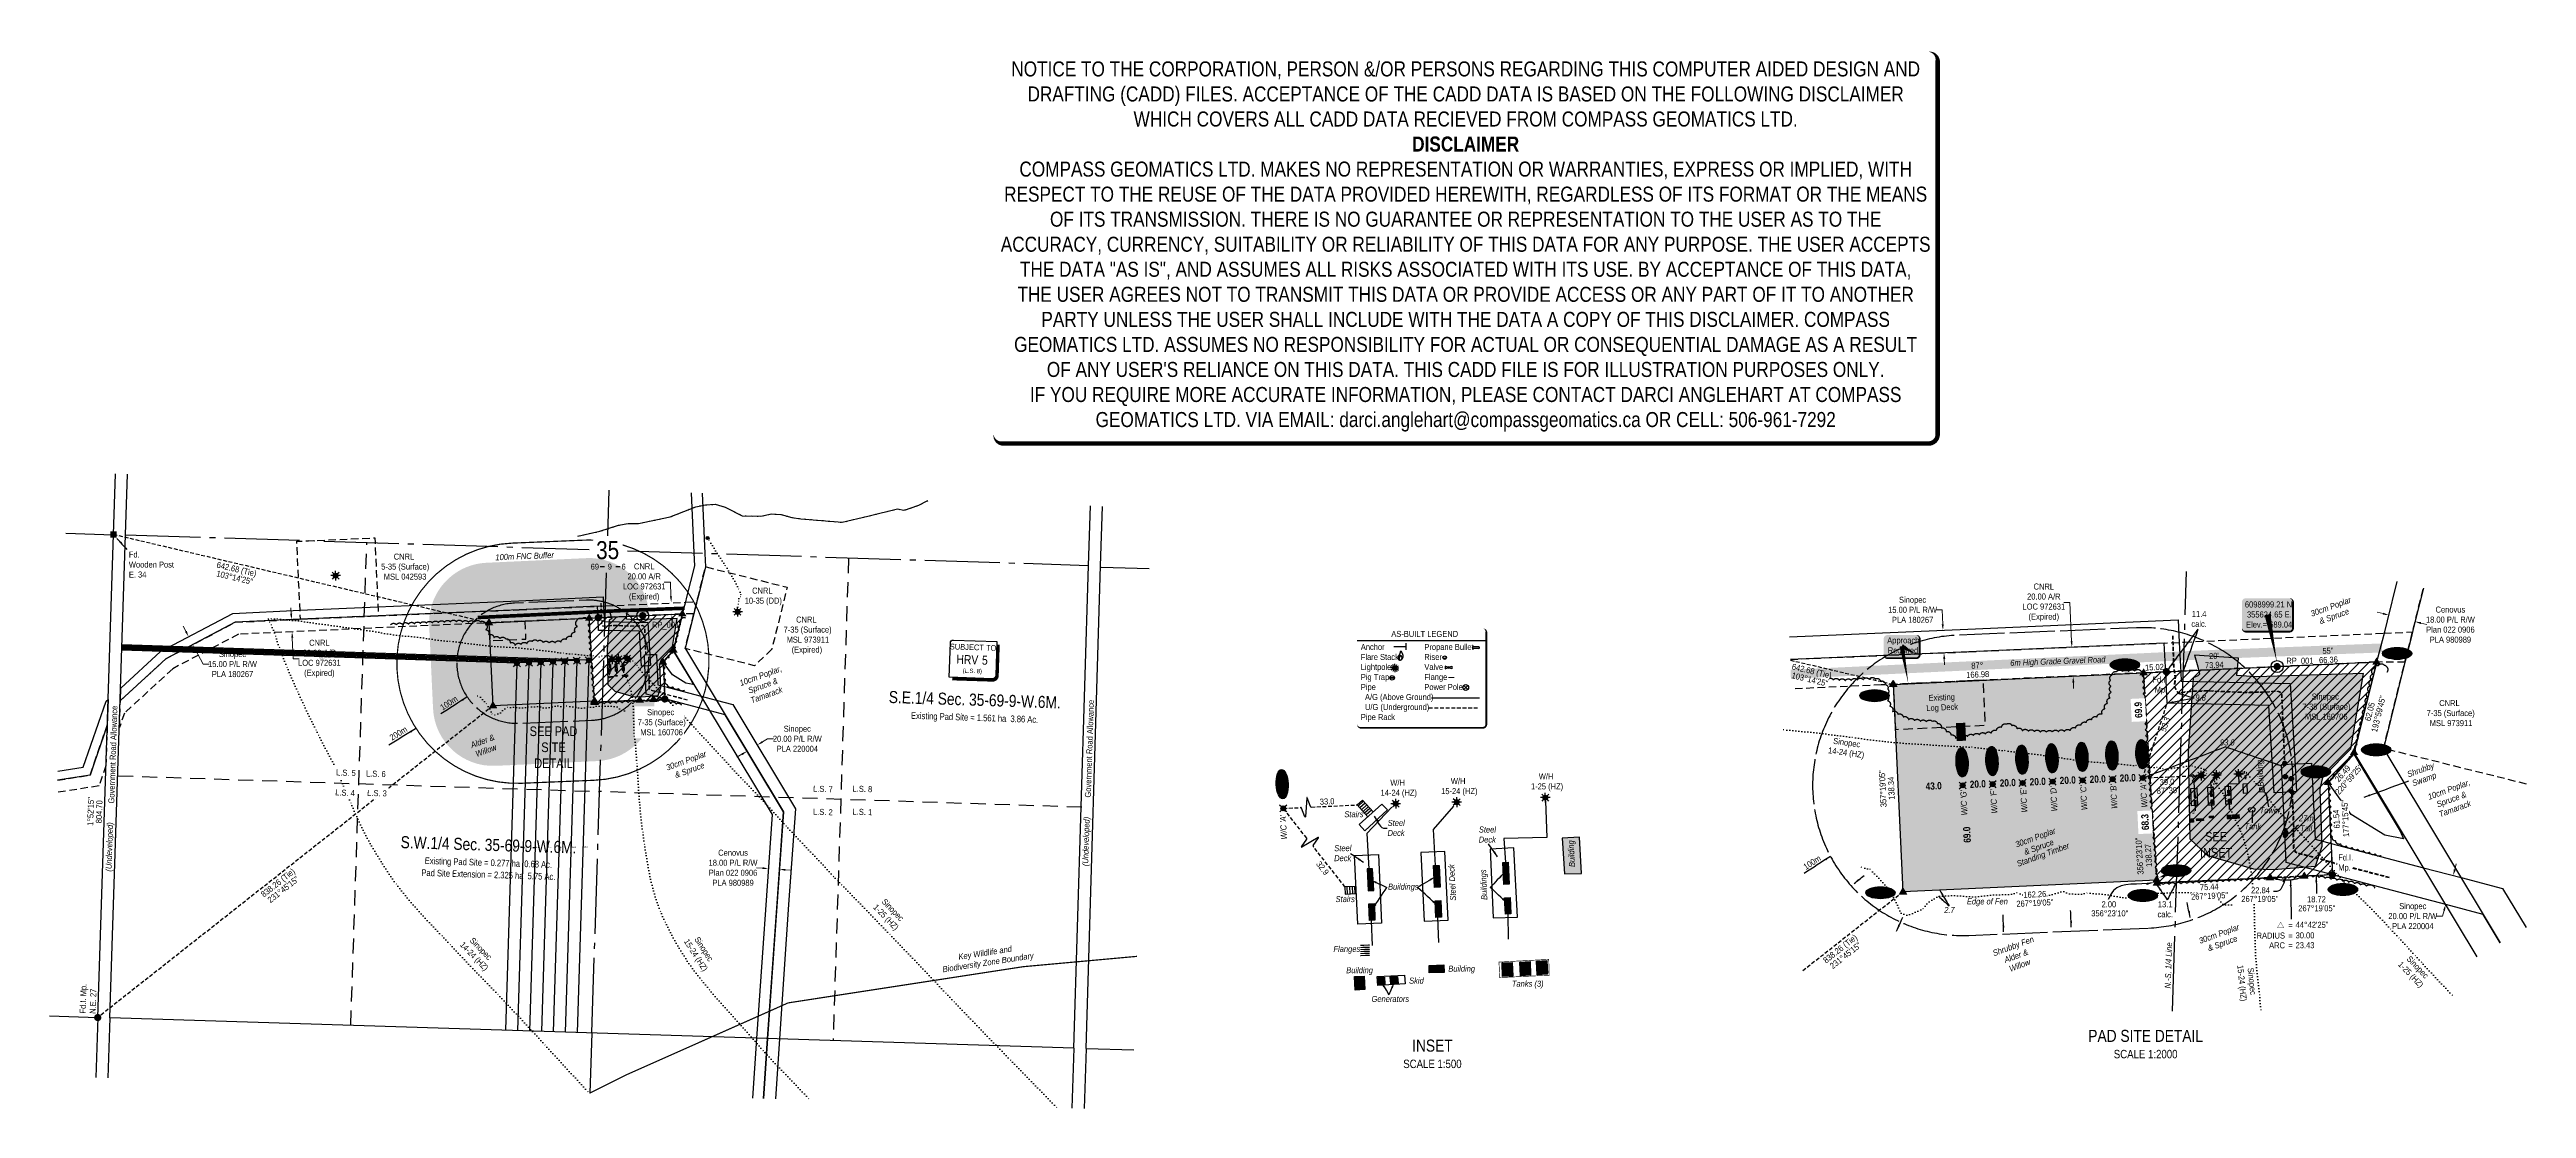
# Model space of a CAD drawing. Extents: x 354637 to 358761, y 6098179 to 6099941.
import ezdxf
from ezdxf.enums import TextEntityAlignment as Align

# ---------------------------------------------------------------- set-up
doc = ezdxf.new("R2010")
doc.units = 0
doc.header["$LTSCALE"] = 5
doc.header["$PDSIZE"] = 0.5
for name, pattern in [('0', [1, 1, 0]), ('DASHDOT2', [12.7, 6.35, -3.175, 0, -3.175]), ('foc-ACCESSROAD', [3.75, 2.5, -1.25]), ('foc-BUFFER', [16.75, 15, -1.75]), ('foc-DOT', [1, 0.2, -0.8]), ('foc-LSD', [8, 5, -3]), ('foc-QUARTERLINE', [33, 25, -3, 2, -3]), ('foc-TIELINE', [1.875, 1.25, -0.625]), ('foc-TOPO', [1, 0.2, -0.8]), ('foc-TRAV', [1.875, 1.25, -0.625]), ('foc-WHEELTRACKS', [2, 0.4, -1.6]), ('HIDDEN2', [4.7625, 3.175, -1.5875]), ('POWERLINE5', [7.8, 2.4, -0.6, 0.6, -0.6, 0.6, -0.6, 2.4]), ('UG_PIPE', [1.875, 1.25, -0.625])]:
    doc.linetypes.add(name, pattern=pattern)
doc.layers.get('Defpoints').update_dxf_attribs({"color": 9})
for name, color, linetype in [('10', 1, 'Continuous'), ('35', 37, 'Continuous'), ('9', 3, 'Continuous'), ('ABADATA-DRILL', 8, 'foc-DOT'), ('ABADATA-DRILL-T', 8, 'Continuous'), ('AS-DRILL-T', 8, 'Continuous'), ('AS-PIPE-UG', 44, 'UG_PIPE'), ('AS-POWER-EXISTING', 72, 'POWERLINE5'), ('AS-ROADS', 254, 'Continuous'), ('AS-SYMBOL', 7, 'Continuous'), ('AS-WILDLIFE', 131, 'DASHDOT2'), ('AUX-BUFFER', 7, 'foc-BUFFER'), ('C-RW', 13, 'Continuous'), ('C-SYMBOL', 7, 'Continuous'), ('C-WS', 13, 'foc-ACCESSROAD'), ('CG-NOTES', 7, 'Continuous'), ('CTW', 7, 'Continuous'), ('DETAIL-T', 7, 'Continuous'), ('F-AR', 190, 'foc-ACCESSROAD'), ('F-RW', 190, 'Continuous'), ('F-WS', 190, 'foc-ACCESSROAD'), ('L-AREAREQUIRED', 7, 'Continuous'), ('L-AREAWORK', 5, 'Continuous'), ('L-BD', 7, 'Continuous'), ('L-BD1', 253, 'Continuous'), ('L-DETAIL-T', 3, 'Continuous'), ('L-MON', 1, 'Continuous'), ('L-ROAD-T', 7, 'Continuous'), ('L-SEC', 7, 'Continuous'), ('L-SECLBL', 7, 'Continuous'), ('L-SECQ', 8, 'foc-QUARTERLINE'), ('L-SECTION-LSD', 7, 'foc-LSD'), ('L-TIE', 7, 'foc-TIELINE'), ('P-BUFFER-H 30m', 51, 'Continuous'), ('P-BUFFER-T', 40, 'Continuous'), ('P-ELEVATION', 7, 'Continuous'), ('P-PROPOSED', 10, 'Continuous'), ('P-PROPOSED-H', 21, 'Continuous'), ('P-TRAV', 4, 'foc-TRAV'), ('P-TXT', 4, 'Continuous'), ('T-BUSH', 110, '0'), ('T-BUSH-T', 110, 'Continuous'), ('T-EXISTING RTF', 220, 'HIDDEN2'), ('T-EXISTING RTF-T', 220, 'Continuous'), ('T-LOW-AREA', 48, 'foc-TOPO'), ('T-TIE', 201, 'foc-TIELINE'), ('T-WATER-P3', 160, 'foc-WHEELTRACKS'), ('WETLAND', 143, 'Continuous'), ('WETLAND-T', 146, 'Continuous')]:
    doc.layers.add(name, color=color, linetype=linetype)
for name, color, linetype, lineweight in [('AS-GENERAL', 48, 'Continuous', 18), ('C-RW-T', 13, 'Continuous', 9), ('C-WS-T', 13, 'Continuous', 9), ('F-AR-T', 190, 'Continuous', 9), ('F-RW-T', 190, 'Continuous', 9), ('F-WS-T', 190, 'Continuous', 9), ('T-TEXT', 48, 'Continuous', 18), ('T-TIE-T', 201, 'Continuous', 18)]:
    doc.layers.add(name, color=color, linetype=linetype, lineweight=lineweight)
for name, color, linetype, true_color in [('AS-PIPE-AG', 7, 'Continuous', 0x7d00fa), ('AS-STRUCTURE-H', 7, 'Continuous', 0xa8a8a8), ('AS-STRUCTURE-T', 7, 'Continuous', 0x454545), ('P-PROPOSED-EXISTING-H', 7, 'Continuous', 0xffeebd)]:
    doc.layers.add(name, color=color, linetype=linetype, true_color=true_color)
doc.layers.add('AS-STRUCTURE', color=7, linetype='Continuous', lineweight=30, true_color=0x595959)
doc.layers.add('DISCLAIMER', color=7, linetype='Continuous', plot=False)
doc.layers.add('P-DRILL-OFFSET', color=7, linetype='Continuous', true_color=0xcccccc, plot=False)
doc.styles.add('100L', font='ARIALN.TTF', dxfattribs={"height": 11})
doc.styles.add('175L', font='ARIALN.TTF', dxfattribs={"height": 20})
doc.styles.add('80', font='ARIALN.TTF', dxfattribs={"height": 10})
doc.styles.add('80CG', font='ARIALN.TTF', dxfattribs={"height": 10})
doc.styles.add('80L', font='ARIALN.TTF', dxfattribs={"height": 10})
doc.styles.add('80LS', font='ARIALNI.TTF', dxfattribs={"height": 10})
doc.styles.add('BOLD', font='ARIALNB.TTF')
doc.styles.add('foc-LtypeFont', font='ARIALN.TTF', dxfattribs={"height": 7.35})
doc.styles.add('HRV', font='ARIALN.TTF', dxfattribs={"height": 3})
doc.styles.add('SIMPLEX', font='ARIALN.TTF')
doc.linetypes.add('foc-TOPO-flowdirection-NOLINE', pattern='A,0,[">",foc-LtypeFont,S=0.3,R=0,X=0,Y=-0.945],-20,[">",foc-LtypeFont,S=0.3,R=0,X=0,Y=-0.945],0', length=20)
doc.dimstyles.new('CG2011', dxfattribs={"dimscale": 5, "dimtxt": 9, "dimasz": 2, "dimexe": 0.2, "dimexo": 0.0625, "dimgap": 0.5, "dimtad": 0, "dimtih": 1, "dimtoh": 1, "dimzin": 0, "dimdsep": 46, "dimtxsty": '80CG', "dimcen": 0.1, "dimse1": 1, "dimse2": 1, "dimclrd": 256, "dimclrt": 256, "dimaunit": 1, "dimadec": 4, "dimazin": 0, "dimtfac": 0.06, "dimtofl": 0, "dimtmove": 0, "dimatfit": 1, "dimfxl": 0.2, "dimtolj": 1, "dimtzin": 0, "dimlwd": -1, "dimarcsym": 0})
doc.dimstyles.new('Compass 5 000', dxfattribs={"dimscale": 5, "dimtxt": 9, "dimasz": 2, "dimexe": 0.2, "dimexo": 0.0625, "dimgap": 0.5, "dimtad": 0, "dimtih": 1, "dimtoh": 1, "dimzin": 0, "dimdsep": 46, "dimtxsty": '80CG', "dimcen": 0.1, "dimse1": 1, "dimse2": 1, "dimclrd": 256, "dimclrt": 256, "dimaunit": 1, "dimadec": 4, "dimazin": 0, "dimtfac": 0.06, "dimtofl": 0, "dimtmove": 0, "dimatfit": 1, "dimfxl": 0.2, "dimtolj": 1, "dimtzin": 0, "dimlwd": -1, "dimarcsym": 0})

msp = doc.modelspace()

# ---------------------------------------------------------------- texts
at = {"layer": '35', "color": 3, "style": '80'}
for p in [(355640.184, 6098979.004), (358361.153, 6098919.243)]:
    msp.add_attdef('RP_001', p, 'RP', height=9.9975, dxfattribs=at)
at = {"layer": 'ABADATA-DRILL-T', "insert": (355790.523, 6099045.865), "char_height": 9.9975, "attachment_point": 1, "style": '80L'}
msp.add_mtext_dynamic_manual_height_columns('\\pi16.33054;CNRL\\P\\pi4.06894;10-35 (DD)', width=62.85136, gutter_width=49.988, heights=[0], dxfattribs=at)
at = {"layer": 'ABADATA-DRILL-T', "char_height": 9.9975, "attachment_point": 1, "style": '80L'}
for s, insert, rotation in [('\\pi11.05321;Sinopec\\P\\pi4.711;14-24 (HZ)', (357596.671, 6098797.527), 352.220246), ('\\pi11.05321;Sinopec\\P\\pi7.89575;1-25 (HZ)', (356021.363, 6098537.497), 313.891098), ('\\pi11.05321;Sinopec\\P\\pi4.711;14-24 (HZ)', (355335.375, 6098472.75), 314.199665), ('\\pi11.05321;Sinopec\\P\\pi4.711;15-24 (HZ)', (355712.538, 6098475.549), 302.727751), ('\\pi11.05321;Sinopec\\P\\pi4.711;15-24 (HZ)', (358305.461, 6098424.84), 275.832899), ('\\pi11.05321;Sinopec\\P\\pi7.89575;1-25 (HZ)', (358560.052, 6098442.107), 313.891098)]:
    msp.add_mtext_dynamic_manual_height_columns(s, width=62.86705, gutter_width=50, heights=[0], dxfattribs=dict(at, insert=insert, rotation=rotation))
at = {"layer": 'AS-GENERAL', "insert": (357900.744, 6098925.535), "char_height": 9.99751, "attachment_point": 1, "rotation": 2.195015, "style": '80L'}
msp.add_mtext_dynamic_manual_height_columns('\\pi0.56828;{\\fArial Narrow|b0|i1|c0|p34;6m High Grade Gravel Road}', width=145.80032, gutter_width=49.988, heights=[0], dxfattribs=at)
at = {"layer": 'AS-GENERAL', "char_height": 9.99751, "attachment_point": 1, "style": '80L'}
for s, width, insert in [('{\\fArial Narrow|b0|i1|c0|p34;Tower}', 32.90898, (358316.749, 6098680.167)), ('\\pi0.38756;{\\fArial Narrow|b0|i1|c0|p34;27m\\P\\pi2.31409;Tall}', 22.14086, (358381.819, 6098667.203))]:
    msp.add_mtext_dynamic_manual_height_columns(s, width=width, gutter_width=49.988, heights=[0], dxfattribs=dict(at, insert=insert))
at = {"layer": 'AS-STRUCTURE-T', "char_height": 9.9975, "attachment_point": 1, "style": '80L'}
for s, width, insert, rotation in [('\\pi-7.0867;{\\fArial Narrow|b0|i1|c0|p34;Building}', 26.17123, (358313.241, 6098721.356), 93.015278), ('\\pi-7.0867;{\\fArial Narrow|b0|i1|c0|p34;Building}', 26.17123, (357166.603, 6098587.723), 93.015278), ('\\pi0.45575;{\\fArial Narrow|b0|i1|c0|p34;Steel Deck}', 56.09555, (356968.914, 6098524.307), 92.720572)]:
    msp.add_mtext_dynamic_manual_height_columns(s, width=width, gutter_width=49.988, heights=[0], dxfattribs=dict(at, insert=insert, rotation=rotation))
at = {"layer": 'AS-STRUCTURE-T', "attachment_point": 1, "style": '80L'}
for s, width, insert, char_height in [('\\pi-1.13662;{\\fArial Narrow|b0|i1|c0|p34;Stairs}', 26.17123, (356793.988, 6098673.902), 9.9975), ('\\pi0.51372;{\\fArial Narrow|b0|i1|c0|p34;Steel\\P\\pi0.30231;Deck}', 26.80545, (356864.441, 6098659.358), 9.9975), ('\\pi0.76263;{\\fArial Narrow|b0|i1|c0|p34;Tank}', 26.17805, (358290.659, 6098653.535), 9.99751), ('\\pi0.51372;{\\fArial Narrow|b0|i1|c0|p34;Steel\\P\\pi0.30231;Deck}', 26.80545, (356775.548, 6098617.365), 9.9975), ('\\pi0.51372;{\\fArial Narrow|b0|i1|c0|p34;Steel\\P\\pi0.30231;Deck}', 26.80545, (357016.332, 6098648.364), 9.9975), ('\\pi-1.13662;{\\fArial Narrow|b0|i1|c0|p34;Stairs}', 26.17123, (356779.431, 6098532.607), 9.9975), ('\\pi-9.89296;{\\fArial Narrow|b0|i1|c0|p34;Buildings}', 26.17123, (356875.495, 6098553.278), 9.9975), ('{\\fArial Narrow|b0|i1|c0|p34;Flanges}', 40.82651, (356774.752, 6098449.766), 9.9975), ('\\pi-7.0867;{\\fArial Narrow|b0|i1|c0|p34;Building}', 26.17123, (356803.046, 6098414.321), 9.9975), ('\\pi-7.0867;{\\fArial Narrow|b0|i1|c0|p34;Building}', 26.17123, (356973.018, 6098416.824), 9.9975), ('\\pi0.60578;{\\fArial Narrow|b0|i1|c0|p34;Generators}', 57.37763, (356837.427, 6098366.415), 9.9975), ('{\\fArial Narrow|b0|i1|c0|p34;Skid}', 22.85691, (356900.708, 6098396.982), 9.9975), ('\\pi1.57058;{\\fArial Narrow|b0|i1|c0|p34;Tanks (3)}', 49.42564, (357070.184, 6098391.801), 9.9975)]:
    msp.add_mtext_dynamic_manual_height_columns(s, width=width, gutter_width=49.988, heights=[0], dxfattribs=dict(at, insert=insert, char_height=char_height))
at = {"layer": 'AS-WILDLIFE', "insert": (356119.093, 6098431.765), "char_height": 9.99751, "attachment_point": 1, "rotation": 8.746246, "style": '80L'}
msp.add_mtext_dynamic_manual_height_columns('\\pi30.88813;{\\fArial Narrow|b0|i1|c0|p34;Key Wildlife and \\P\\pi1.80262;Biodiversity Zone Boundary}', width=143.86356, gutter_width=49.988, heights=[0], dxfattribs=at)
at = {"layer": 'AUX-BUFFER', "char_height": 9.9975, "attachment_point": 1, "style": '80L'}
for s, insert, rotation in [('100m', (355286.17, 6098849.585), 33.038244), ('200m', (355202.063, 6098799.505), 31.535829), ('100m', (357555.785, 6098584.225), 33.038244)]:
    msp.add_mtext_dynamic_manual_height_columns(s, width=34.226, gutter_width=224.944, heights=[0], dxfattribs=dict(at, insert=insert, rotation=rotation))
at = {"layer": 'C-SYMBOL', "color": 3, "style": '175L'}
for s, rotation, p in [('S.E.1/4 Sec. 35-69-9-W.6M.', 358.138921, (356177.066, 6098843.384)), ('S.W.1/4 Sec. 35-69-9-W.6M.', 358.219097, (355367.558, 6098601.983))]:
    msp.add_text(s, height=19.99501, rotation=rotation, dxfattribs=at).set_placement(p, align=Align.BOTTOM_CENTER)
at = {"layer": 'C-WS-T', "char_height": 9.99751, "attachment_point": 1, "style": '80L'}
for s, width, insert in [('\\pi15.92597;Sinopec\\P\\pi0.31254;7-35 (Surface)\\P\\pi4.53045;MSL 160706', 72.61258, (358387.562, 6098869.59)), ('\\pi13.62777,t123.60034;W/H\\P\\pi0.66375,t110.63631;1-25 (HZ)', 48.40307, (357102.917, 6098736.806)), ('\\pi16.81252;W/H\\P\\pi0.66375;14-24 (HZ)', 54.77256, (356852.556, 6098726.294)), ('\\pi16.81252;W/H\\P\\pi0.66375;15-24 (HZ)', 54.77256, (356953.353, 6098728.976))]:
    msp.add_mtext_dynamic_manual_height_columns(s, width=width, gutter_width=49.988, heights=[0], dxfattribs=dict(at, insert=insert))
at = {"layer": 'DETAIL-T', "color": 3, "attachment_point": 5, "style": '80CG'}
for s, insert, char_height, width in [('SEE\\PINSET', (358244.271, 6098618.029), 15.996, 53.77823), ('INSET\\P{\\H0.7x;SCALE 1:500}', (356939.483, 6098270.016), 19.99501, 116.9457)]:
    msp.add_mtext(s, dxfattribs=dict(at, insert=insert, char_height=char_height, width=width))
at = {"layer": 'F-WS-T', "char_height": 9.99751, "attachment_point": 1, "style": '80L'}
for s, insert in [('\\pi21.20774;CNRL\\P\\pi0.27503;5-35 (Surface)\\P\\pi4.52363;MSL 042593', (355189.052, 6099102.531)), ('\\pi21.20774;CNRL\\P\\pi0.30913;7-35 (Surface)\\P\\pi5.3147;MSL 973911\\P\\pi13.76416;(Expired)', (355858.918, 6098997.758)), ('\\pi21.20774;CNRL\\P\\pi0.30913;7-35 (Surface)\\P\\pi5.3147;MSL 973911', (358594.517, 6098858.775))]:
    msp.add_mtext_dynamic_manual_height_columns(s, width=72.60576, gutter_width=49.988, heights=[0], dxfattribs=dict(at, insert=insert))
at = {"layer": 'L-AREAREQUIRED', "color": 5, "style": '100L'}
for s, rotation, p in [('Existing Pad Site = 1.561 ha  3.86 Ac.', 358.138921, (356177.066, 6098820.89)), ('Existing Pad Site = 0.277 ha  0.68 Ac.', 358.219097, (355367.558, 6098579.489))]:
    msp.add_text(s, height=10.99725, rotation=rotation, dxfattribs=at).set_placement(p, align=Align.BOTTOM_CENTER)
at = {"layer": 'L-AREAWORK', "color": 5, "style": '100L'}
msp.add_text('Pad Site Extension = 2.325 ha  5.75 Ac.', height=10.99725, rotation=358.219097, dxfattribs=at).set_placement((355367.558, 6098559.494), align=Align.BOTTOM_CENTER)
at = {"layer": 'L-BD', "style": '80L'}
for s, rotation, p in [('103°14\'25"', 346.759359, (354945.289, 6099062.681)), ('642.68 (Tie)', 346.759359, (354948.552, 6099076.549)), ('103°14\'25"', 346.759359, (357567.859, 6098893.221)), ('642.68 (Tie)', 346.759359, (357571.123, 6098907.089)), ('838.26 (Tie)', 38.245592, (355017.41, 6098554.873)), ('231°45\'15"', 38.245592, (355026.229, 6098543.684)), ('838.26 (Tie)', 38.245592, (357618.351, 6098444.985)), ('231°45\'15"', 38.245592, (357627.17, 6098433.796))]:
    msp.add_text(s, height=9.9975, rotation=rotation, dxfattribs=at).set_placement(p, align=Align.MIDDLE_CENTER)
at = {"layer": 'L-BD', "color": 3, "style": 'BOLD'}
for s, rotation, p in [('20.0', 2.651703, (358034.006, 6098720.766, 1723.147)), ('20.0', 2.651703, (358084.039, 6098722.779)), ('43.0', 2.681332, (357760.936, 6098709.272)), ('20.0', 2.651703, (357834.401, 6098712.494)), ('20.0', 2.651703, (357884.304, 6098714.546)), ('20.0', 2.651703, (357934.191, 6098716.531, 1722.555)), ('20.0', 2.651703, (357984.169, 6098718.796)), ('69.0', 92.681948, (357836.024, 6098621.623))]:
    msp.add_text(s, height=11.997, rotation=rotation, dxfattribs=at).set_placement(p)
at = {"layer": 'L-BD', "style": '80L'}
for s, height, rotation, p in [("1°52'15''", 9.9975, 88.1289, (354705.498, 6098673.408)), ("1°52'15''", 9.9975, 88.1289, (354705.498, 6098673.408)), ("1°52'15''", 9.9975, 88.1289, (354705.498, 6098673.408)), ('804.70', 9.9975, 88.1289, (354719.737, 6098672.943)), ('804.70', 9.9975, 88.1289, (354719.737, 6098672.943)), ('804.70', 9.9975, 88.1289, (354719.737, 6098672.943)), ("356°23'10''", 9.99751, 93.6144, (358116.618, 6098599.283)), ('138.27', 9.9975, 93.6144, (358131.585, 6098600.228))]:
    msp.add_text(s, height=height, rotation=rotation, dxfattribs=at).set_placement(p, align=Align.MIDDLE)
at = {"layer": 'L-BD', "char_height": 9.9975, "width": 22.67279, "attachment_point": 2, "style": '80L'}
for s, insert in [('11.4\\Pcalc.', (358215.94, 6099007.187)), ('13.1 \\Pcalc.', (358159.507, 6098523.963))]:
    msp.add_mtext(s, dxfattribs=dict(at, insert=insert))
at = {"layer": 'L-BD', "color": 3, "insert": (357814.127, 6098792.378), "char_height": 11.997, "width": 26.28261, "attachment_point": 1, "rotation": 92.681948, "style": 'BOLD', "bg_fill": 1, "box_fill_scale": 1.15, "bg_fill_color": 21, "bg_fill_transparency": 0}
msp.add_mtext('69.3', dxfattribs=at)
at = {"layer": 'L-BD', "insert": (358036.051, 6098523.93), "char_height": 9.99751, "width": 56.29332, "attachment_point": 1, "line_spacing_factor": 0.9, "style": '80L'}
msp.add_mtext("\\pi17.44333;2.00 \\P\\pi0.28185;356°23'10''", dxfattribs=at)
at = {"layer": 'L-BD1', "style": '80L'}
for s, height, rotation, p in [("55''", 9.9975, 2.6517, (358430.541, 6098940.753)), ('166.98', 9.9975, 2.6517, (357847.327, 6098901.422)), ('87°', 9.9975, 2.6517, (357846.633, 6098916.402)), ('15.02', 9.9975, 2.6517, (358141.618, 6098913.512)), ('73.94', 9.9975, 2.6517, (358241.319, 6098917.25)), ("20'", 9.9975, 2.6517, (358240.625, 6098932.23)), ('66.36', 9.9975, 2.6517, (358431.234, 6098925.773)), ("193°59'45''", 9.99751, 76.0039, (358514.575, 6098835.792)), ('62.05', 9.9975, 76.0039, (358500.024, 6098839.419)), ('26.49', 9.9975, 49.0092, (358454.812, 6098736.477)), ("220°59'25''", 9.99751, 49.0092, (358465.565, 6098727.132)), ('61.54', 9.9975, 92.7381, (358444.486, 6098660.717)), ('75.44', 9.9975, 2.6819, (358232.854, 6098547.763)), ("267°19'05''", 9.99751, 2.6819, (357942.677, 6098521.105))]:
    msp.add_text(s, height=height, rotation=rotation, dxfattribs=at).set_placement(p, align=Align.MIDDLE)
for s, p in [('357°19\'05"', (357689.194, 6098711.267)), ('138.34', (357703.425, 6098711.934))]:
    msp.add_text(s, height=9.9975, rotation=92.681948, dxfattribs=at).set_placement(p, align=Align.MIDDLE_CENTER)
for s, height, p in [('18.72', 9.9975, (358411.275, 6098527.344)), ("267°19'05''", 9.99751, (358411.976, 6098512.364))]:
    msp.add_text(s, height=height, dxfattribs=at).set_placement(p, align=Align.MIDDLE)
at = {"layer": 'L-DETAIL-T', "insert": (355476.146, 6098780.235), "char_height": 15.99601, "width": 109.44782, "attachment_point": 5, "style": '80CG'}
msp.add_mtext('SEE PAD SITE DETAIL', dxfattribs=at)
at = {"layer": 'L-MON', "insert": (354769.235, 6099105.993), "char_height": 9.99751, "attachment_point": 1, "style": '80L'}
msp.add_mtext_dynamic_manual_height_columns('Fd.\\PWooden Post\\PE. 34', width=78.47736, gutter_width=49.988, heights=[0], dxfattribs=at)
at = {"layer": 'L-MON', "insert": (354687.182, 6098337.479), "char_height": 9.9975, "attachment_point": 1, "rotation": 88.128886, "style": '80L'}
msp.add_mtext_dynamic_manual_height_columns('Fd.I. Mp.\\PN.E. 27', width=44.31814, gutter_width=49.988, heights=[0], dxfattribs=at)
at = {"layer": 'L-ROAD-T', "style": '80L'}
for p in [(354742.581, 6098768.018), (356368.414, 6098777.879)]:
    msp.add_text('Government Road Allowance', height=9.99751, rotation=88.126018, dxfattribs=at).set_placement(p, align=Align.MIDDLE_CENTER)
at = {"layer": 'L-SECQ', "insert": (358158.599, 6098379.123), "char_height": 9.99751, "attachment_point": 1, "rotation": 88.16058, "style": '80L'}
msp.add_mtext_dynamic_manual_height_columns('{\\fArial Narrow|b0|i1|c0|p34;N.-S. 1/4 Line}', width=69.84383, gutter_width=49.988, heights=[0], dxfattribs=at)
at = {"layer": 'P-BUFFER-T', "insert": (355378.383, 6099101.255), "char_height": 9.99751, "attachment_point": 1, "rotation": 2.349595, "style": '80L'}
msp.add_mtext_dynamic_manual_height_columns('\\pi0.89903;{\\fArial Narrow|b0|i1|c0|p34;100m FNC Buffer}', width=90.20028, gutter_width=49.988, heights=[0], dxfattribs=at)
at = {"layer": 'P-DRILL-OFFSET', "char_height": 2.49938, "attachment_point": 1, "style": '80L'}
for s, insert in [('{\\C1;658.3}', (355086.347, 6098930.876)), ('{\\C1;678.3}', (355096.352, 6098932.022)), ('{\\C1;698.2}', (355106.353, 6098933.141)), ('{\\C1;718.1}', (355116.374, 6098934.373)), ('{\\C1;738.0}', (355126.365, 6098935.486)), ('{\\C1;758.0}', (355136.395, 6098936.617)), ('{\\C1;778.0}', (355146.415, 6098937.774)), ('{\\C1;611.3}', (355405.744, 6098614.705)), ('{\\C1;612.7}', (355425.683, 6098614.805)), ('{\\C1;614.2}', (355445.616, 6098614.892)), ('{\\C1;615.7}', (355465.583, 6098615.035)), ('{\\C1;617.1}', (355485.496, 6098615.119)), ('{\\C1;618.5}', (355505.487, 6098615.211)), ('{\\C1;620.0}', (355525.456, 6098615.315))]:
    msp.add_mtext(s, dxfattribs=dict(at, insert=insert))
at = {"layer": 'P-TXT', "char_height": 9.99751, "attachment_point": 1, "rotation": 92.681944, "style": '80L'}
for s, insert in [("\\pi0.12841;{\\fArial Narrow|b0|i1|c0|p34;W/C 'G'}", (357820.306, 6098666.546)), ("\\pi1.08656;{\\fArial Narrow|b0|i1|c0|p34;W/C 'F'}", (357870.209, 6098668.599)), ("\\pi0.76604;{\\fArial Narrow|b0|i1|c0|p34;W/C 'E'}", (357920.096, 6098670.584, 1722.555)), ("\\pi0.45234;{\\fArial Narrow|b0|i1|c0|p34;W/C 'D'}", (357970.074, 6098672.849)), ("\\pi0.45234;{\\fArial Narrow|b0|i1|c0|p34;W/C 'C'}", (358019.911, 6098674.819)), ("\\pi0.76604;{\\fArial Narrow|b0|i1|c0|p34;W/C 'B'}", (358069.944, 6098676.831)), ("\\pi0.76604;{\\fArial Narrow|b0|i1|c0|p34;W/C 'A'}", (356687.422, 6098625.728))]:
    msp.add_mtext_dynamic_manual_height_columns(s, width=38.34419, gutter_width=49.988, heights=[0], dxfattribs=dict(at, insert=insert))
at = {"layer": 'T-BUSH-T', "char_height": 10, "attachment_point": 1, "rotation": 20, "style": '80L'}
for s, width, insert in [('\\pi1.98102;{\\fArial Narrow|b0|i1|c0|p34;30cm Poplar \\P\\pi11.35006;& Spruce}', 68.64145, (358398.518, 6099006.17)), ('\\pi0.05;{\\fArial Narrow|b0|i1|c0|p34;Alder & \\P\\pi2.60457;Willow}', 37.48745, (355337.019, 6098788.147)), ('\\pi1.98102;{\\fArial Narrow|b0|i1|c0|p34;30cm Poplar \\P\\pi11.35006;& Spruce}', 68.64145, (355660.411, 6098750.044)), ('\\pi1.98102;{\\fArial Narrow|b0|i1|c0|p34;30cm Poplar \\P\\pi11.35006;& Spruce}', 68.64145, (357906.77, 6098622.095)), ('\\pi1.98102;{\\fArial Narrow|b0|i1|c0|p34;30cm Poplar \\P\\pi11.35006;& Spruce}', 68.64145, (358212.592, 6098461.809)), ('\\pi5.37889;{\\fArial Narrow|b0|i1|c0|p34;Alder &\\P\\pi7.93346;Willow}', 48.14523, (357885.268, 6098428.895))]:
    msp.add_mtext_dynamic_manual_height_columns(s, width=width, gutter_width=50, heights=[0], dxfattribs=dict(at, insert=insert))
at = {"layer": 'T-EXISTING RTF-T', "insert": (357760.274, 6098867.023), "char_height": 9.99751, "attachment_point": 1, "rotation": 2.651703, "style": '80L'}
msp.add_mtext_dynamic_manual_height_columns('\\pi5.01464;Existing\\P\\pi0.45916;Log Deck', width=48.43716, gutter_width=49.988, heights=[0], dxfattribs=at)
at = {"layer": 'T-TEXT', "style": '80LS'}
for p in [(354736.628, 6098614.407), (356362.611, 6098623.507)]:
    msp.add_text('(Undeveloped)', height=9.99751, rotation=88.126018, dxfattribs=at).set_placement(p, align=Align.MIDDLE_CENTER)
at = {"layer": 'T-TEXT', "insert": (357911.139, 6098590.664), "char_height": 10, "attachment_point": 1, "rotation": 20, "style": '80L'}
msp.add_mtext_dynamic_manual_height_columns('{\\fArial Narrow|b0|i1|c0|p34;Standing Timber}', width=85.14775, gutter_width=50, heights=[0], dxfattribs=at)
at = {"layer": 'T-TEXT', "insert": (357825.676, 6098528.728), "char_height": 10, "attachment_point": 1, "style": '80L'}
msp.add_mtext_dynamic_manual_height_columns('\\pi3.64962;{\\fArial Narrow|b0|i1|c0|p34;Edge of Fen}', width=68.88177, gutter_width=50, heights=[0], dxfattribs=at)
at = {"layer": 'T-TIE-T', "char_height": 9.99751, "attachment_point": 1, "style": '80L'}
for s, width, insert in [('\\pi6.73318;{\\fArial Narrow|b0|i1|c0|p34;9.8}', 28.70812, (358203.003, 6098867.92)), ('\\pi3.5382;{\\fArial Narrow|b0|i1|c0|p34;93.0}', 28.70812, (358247.021, 6098793.263)), ('\\pi0.38756;{\\fArial Narrow|b0|i1|c0|p34;2.7}', 16.48061, (357791.199, 6098514.528))]:
    msp.add_mtext_dynamic_manual_height_columns(s, width=width, gutter_width=49.988, heights=[0], dxfattribs=dict(at, insert=insert))
at = {"layer": 'T-TIE-T', "insert": (358149.681, 6098804.698), "char_height": 9.99751, "attachment_point": 1, "rotation": 71.867197, "style": '80L'}
msp.add_mtext_dynamic_manual_height_columns('\\pi3.59958;{\\fArial Narrow|b0|i1|c0|p34;53.3}', width=28.70812, gutter_width=49.988, heights=[0], dxfattribs=at)
at = {"layer": 'T-TIE-T', "char_height": 9.9975, "attachment_point": 2, "style": '80L'}
for s, insert, width, rotation in [('33.0', (356763.907, 6098695.128), 34.26593, 2.349595), ("87°39'", (358163.257, 6098713.306), 34.26593, 2.349595), ('39.0', (358162.331, 6098727.549), 34.26593, 2.349595), ('32.9', (356760.549, 6098582.258), 21.8749, 308.161549)]:
    msp.add_mtext(s, dxfattribs=dict(at, insert=insert, width=width, rotation=rotation))
at = {"layer": 'WETLAND-T', "char_height": 10, "attachment_point": 1, "rotation": 20, "style": '80L'}
for s, width, insert in [('\\pi0.45587;{\\fArial Narrow|b0|i1|c0|p34;Shrubby\\P\\pi3.1605;Swamp}', 43.46289, (358560.714, 6098739.276)), ('\\pi0.45587;{\\fArial Narrow|b0|i1|c0|p34;Shrubby Fen}', 65.37285, (357870.752, 6098441.758))]:
    msp.add_mtext_dynamic_manual_height_columns(s, width=width, gutter_width=50, heights=[0], dxfattribs=dict(at, insert=insert))

# ---------------------------------------------------------------- blocks, each defined once
blk = doc.blocks.new('fdia')
at = {"color": 255, "const_width": 1}
blk.add_lwpolyline([(-0.5, 0, 1), (0.5, 0, 1)], format="xyb", close=True, dxfattribs=at)
blk = doc.blocks.new('Fdiaa')
blk.add_blockref('fdia', (0, 0))
blk = doc.blocks.new('fdib')
at = {"color": 1, "const_width": 1.6}
blk.add_lwpolyline([(-0.4, 0, 1), (0.4, 0, 1)], format="xyb", close=True, dxfattribs=at)
at = {"color": 1}
blk.add_circle((0, 0), 0.8, dxfattribs=at)
blk = doc.blocks.new('Fdibb')
blk.add_blockref('fdib', (0, 0))
blk = doc.blocks.new('fdicc')
for name in ['Fdibb', 'Fdiaa']:
    blk.add_blockref(name, (0, 0))
blk = doc.blocks.new('FDI')
blk.add_blockref('fdicc', (0, 0))
blk = doc.blocks.new('GAS')
h = blk.add_hatch(color=255)
h.dxf.hatch_style = 1
edge = h.paths.add_edge_path()
edge.add_arc((0, 0), 0.9, 0, 360)
for p, q in [((-0.81, 0), (-1.62, 0)), ((-0.57, 0.57), (-1.14, 1.14)), ((0, 0.81), (0, 1.62)), ((0.57, 0.57), (1.14, 1.14)), ((1.62, 0), (0.81, 0)), ((-0.57, -0.57), (-1.14, -1.14)), ((0, -0.81), (0, -1.62)), ((1.14, -1.14), (0.57, -0.57))]:
    blk.add_line(p, q)
blk.add_circle((0, 0), 0.8)
blk = doc.blocks.new('*D375')
at = {"layer": 'Defpoints', "color": 0, "transparency": 16777216}
for p in [(355669.5, 6099021.1), (355670.3, 6099001.2), (355672.2, 6099021.3)]:
    blk.add_point(p, dxfattribs=at)
at = {"layer": 'F-AR-T', "transparency": 16777216}
for p, q in [((355670.7, 6099054.7), (355660.7, 6099054.7)), ((355671.8, 6099031.3), (355670.7, 6099054.7)), ((355673.6, 6098991.3), (355674, 6098981.3))]:
    blk.add_line(p, q, dxfattribs=at)
for points in [[(355673.4, 6099031.3), (355670.1, 6099031.2), (355672.2, 6099021.3)], [(355675.2, 6098991.4), (355671.9, 6098991.2), (355673.1, 6099001.3)]]:
    blk.add_solid(points, dxfattribs=at)
at = {"layer": 'F-AR-T', "transparency": 16777216, "insert": (355627.2, 6099054.7), "char_height": 10, "attachment_point": 5, "style": '80CG'}
blk.add_mtext('\\A1;CNRL\\P20.00 A/R\\PLOC 972631\\P(Expired)', dxfattribs=at)
blk = doc.blocks.new('*D376')
at = {"layer": 'Defpoints', "color": 0, "transparency": 16777216}
for p in [(355834.1, 6098578.3), (355834.5, 6098583.7), (355852.7, 6098582.3)]:
    blk.add_point(p, dxfattribs=at)
at = {"layer": 'F-RW-T', "transparency": 16777216}
for p, q in [((355824.1, 6098579), (355814.2, 6098579.7)), ((355862.3, 6098576.2), (355872.3, 6098575.5))]:
    blk.add_line(p, q, dxfattribs=at)
for points in [[(355824.3, 6098580.7), (355824, 6098577.4), (355834.1, 6098578.3)], [(355862.4, 6098577.9), (355862.2, 6098574.6), (355852.3, 6098577)]]:
    blk.add_solid(points, dxfattribs=at)
at = {"layer": 'F-RW-T', "transparency": 16777216, "insert": (355775.1, 6098579.7), "char_height": 10, "attachment_point": 5, "style": '80CG'}
blk.add_mtext('\\A1;Cenovus\\P18.00 P/L R/W\\PPlan 022 0906\\PPLA 980989', dxfattribs=at)
blk = doc.blocks.new('L-SECLBL')
at = {"layer": '9', "color": 7}
for p, q in [((-5.1, -27.8), (-12.3, -27.8)), ((20.7, -27.8), (13.5, -27.8))]:
    blk.add_line(p, q, dxfattribs=at)
at = {"layer": '10', "color": 2, "style": 'SIMPLEX'}
blk.add_attdef('SEC', text='', height=30, dxfattribs=at).set_placement((0, 0), align=Align.MIDDLE)
at = {"layer": '10', "color": 5, "style": '80L'}
blk.add_attdef('TWP', text='', height=9.5, dxfattribs=at).set_placement((-14.4, -27.4), align=Align.MIDDLE_RIGHT)
blk.add_attdef('RGE', text='', height=9.5, dxfattribs=at).set_placement((3.6, -27.4), align=Align.MIDDLE_CENTER)
blk.add_attdef('MER', text='', height=9.5, dxfattribs=at).set_placement((23.2, -27.4), align=Align.MIDDLE_LEFT)
blk = doc.blocks.new('*D377')
at = {"layer": 'C-RW-T', "transparency": 16777216}
for p, q in [((355824, 6098789.1), (355832.6, 6098794.3)), ((355832.6, 6098794.3), (355842.6, 6098794.3)), ((355790, 6098768.7), (355781.4, 6098763.5))]:
    blk.add_line(p, q, dxfattribs=at)
for points in [[(355823.2, 6098790.5), (355824.9, 6098787.7), (355815.5, 6098784)], [(355789.2, 6098770.1), (355790.9, 6098767.2), (355798.6, 6098773.8)]]:
    blk.add_solid(points, dxfattribs=at)
at = {"layer": 'Defpoints', "color": 0, "transparency": 16777216}
for p in [(355771, 6098819.7), (355787.9, 6098829.8), (355815.5, 6098784)]:
    blk.add_point(p, dxfattribs=at)
at = {"layer": 'C-RW-T', "transparency": 16777216, "insert": (355882.1, 6098794.3), "char_height": 10, "attachment_point": 5, "style": '80CG'}
blk.add_mtext('\\A1;Sinopec\\P20.00 P/L R/W\\PPLA 220004', dxfattribs=at)
blk = doc.blocks.new('HRV')
blk.add_lwpolyline([(-35.1, 31.6), (37.2, 31.6), (37.2, -25.5, -0.414214), (32.2, -30.5), (-40.1, -30.5), (-40.1, 26.6, -0.414214)], format="xyb", close=True)
at = {"const_width": 5, "flags": 128}
blk.add_lwpolyline([(-35.1, -33), (32.2, -33, 0.414214), (39.7, -25.5), (39.7, 26.6)], format="xyb", dxfattribs=at)
at = {"style": '80L'}
blk.add_text('SUBJECT TO', height=9.5, dxfattribs=at).set_placement((-2, 13.1), align=Align.BOTTOM_CENTER)
blk.add_attdef('(N.W.1/4 00)', text='', height=7.12, dxfattribs=at).set_placement((-2, -24.4), align=Align.BOTTOM_CENTER)
at = {"layer": 'CTW', "color": 3, "style": 'HRV'}
blk.add_text('HRV', height=15, dxfattribs=at).set_placement((-10.9, -0.2), align=Align.MIDDLE_CENTER)
blk.add_attdef('0', text='', height=15, dxfattribs=at).set_placement((18.3, -0.2), align=Align.MIDDLE_CENTER)
blk = doc.blocks.new('WPFA')
blk.add_hatch(color=255).paths.add_polyline_path([(1.05, 1.05), (-1.05, 1.05), (-1.05, -1.05), (1.05, -1.05)])
blk = doc.blocks.new('WPFAA')
blk.add_blockref('WPFA', (0, 0))
blk = doc.blocks.new('WPFB')
at = {"color": 1}
blk.add_solid([(-0.85, 0.85), (0.85, 0.85), (-0.85, -0.85), (0.85, -0.85)], dxfattribs=at)
blk = doc.blocks.new('WPFBB')
blk.add_blockref('WPFB', (0, 0))
blk = doc.blocks.new('WPFCC')
for name in ['WPFAA', 'WPFBB']:
    blk.add_blockref(name, (0, 0))
blk = doc.blocks.new('fdhub')
blk.add_blockref('WPFCC', (0, 0))
blk = doc.blocks.new('*D379')
at = {"layer": 'C-RW-T', "transparency": 16777216}
for p, q in [((354864.1, 6098973.2), (354859.4, 6098982)), ((354880.4, 6098942.2), (354892.7, 6098918.6)), ((354892.7, 6098918.6), (354902.7, 6098918.6))]:
    blk.add_line(p, q, dxfattribs=at)
for points in [[(354865.6, 6098973.9), (354862.6, 6098972.4), (354868.7, 6098964.3)], [(354881.8, 6098943), (354878.9, 6098941.4), (354875.7, 6098951)]]:
    blk.add_solid(points, dxfattribs=at)
at = {"layer": 'Defpoints', "color": 0, "transparency": 16777216}
for p in [(354860.2, 6098959.8), (354867.2, 6098946.6), (354875.7, 6098951)]:
    blk.add_point(p, dxfattribs=at)
at = {"layer": 'C-RW-T', "transparency": 16777216, "insert": (354941.8, 6098918.6), "char_height": 10, "attachment_point": 5, "style": '80CG'}
blk.add_mtext('\\A1;Sinopec\\P15.00 P/L R/W\\PPLA 180267', dxfattribs=at)
blk = doc.blocks.new('TRIA')
blk.add_hatch(color=255).paths.add_polyline_path([(-0.04, 1.52), (-1.47, -0.87), (1.39, -0.87)])
blk = doc.blocks.new('TRIAA')
blk.add_blockref('TRIA', (0, 0))
blk = doc.blocks.new('TRIB')
at = {"color": 1}
blk.add_lwpolyline([(-1.12, -0.67), (-0.04, 1.13), (1.04, -0.67)], close=True, dxfattribs=at)
blk = doc.blocks.new('TRIBB')
blk.add_blockref('TRIB', (0, 0))
blk = doc.blocks.new('TRICC')
for name in ['TRIAA', 'TRIBB']:
    blk.add_blockref(name, (0, 0))
blk = doc.blocks.new('plspike')
blk.add_blockref('TRICC', (0, 0))
blk = doc.blocks.new('*U386')
at = {"layer": 'DETAIL-T', "color": 3, "insert": (0, 0), "char_height": 20, "width": 217.108, "attachment_point": 5, "style": '80CG'}
blk.add_mtext('PAD SITE DETAIL\\P{\\H0.7x;SCALE 1:2000}', dxfattribs=at)
blk = doc.blocks.new('RISER')
h = blk.add_hatch(color=255)
h.dxf.hatch_style = 1
edge = h.paths.add_edge_path()
edge.add_arc((0, 0), 0.7, 0, 360)
blk.add_hatch(color=13).paths.add_polyline_path([(0.58, -0.15), (-0.58, -0.15, 0.774597)])
at = {"color": 13}
blk.add_line((-0.58, -0.15), (0.58, -0.15), dxfattribs=at)
blk.add_circle((0, 0), 0.6, dxfattribs=at)
blk = doc.blocks.new('PIG')
h = blk.add_hatch(color=255)
h.dxf.hatch_style = 1
edge = h.paths.add_edge_path()
edge.add_arc((0, 0), 0.85, 0, 360)
at = {"layer": 'AS-SYMBOL'}
h = blk.add_hatch(color=13, dxfattribs=at)
h.dxf.hatch_style = 1
h.paths.add_polyline_path([(-0.1, 0, 1), (-0.55, 0, 1)])
h = blk.add_hatch(color=13, dxfattribs=at)
h.dxf.hatch_style = 1
h.paths.add_polyline_path([(0.1, 0, 1), (0.55, 0, 1)])
at = {"layer": 'AS-SYMBOL', "color": 13}
for centre, radius in [((0, 0), 0.75), ((-0.33, 0), 0.225), ((0.33, 0), 0.225)]:
    blk.add_circle(centre, radius, dxfattribs=at)
blk = doc.blocks.new('FLARE')
h = blk.add_hatch(color=255)
h.dxf.hatch_style = 1
h.paths.add_polyline_path([(0.16, 2.41, 0.114147), (0.13, 2.43), (0.11, 2.44, 0.261551), (0.01, 2.42), (0, 2.41, 0.131268), (-0.03, 2.37), (-0.04, 2.35, 0.041497), (-0.05, 2.33), (-0.05, 2.29, 0.015174), (-0.05, 2.29), (-0.06, 2.24, 0.004376), (-0.06, 2.24), (-0.07, 2.18), (-0.08, 2.11), (-0.09, 2.05), (-0.1, 1.98), (-0.12, 1.91), (-0.14, 1.83), (-0.17, 1.76), (-0.19, 1.68), (-0.22, 1.61), (-0.26, 1.53), (-0.29, 1.46), (-0.32, 1.39), (-0.36, 1.32), (-0.39, 1.25, 0.000505), (-0.39, 1.25), (-0.43, 1.18, 0.002398), (-0.43, 1.18), (-0.46, 1.1, 0.004177), (-0.46, 1.1), (-0.5, 1.03, 0.005735), (-0.5, 1.03), (-0.53, 0.95, 0.006994), (-0.53, 0.95), (-0.56, 0.87, 0.00791), (-0.57, 0.87), (-0.6, 0.78, 0.008323), (-0.6, 0.78), (-0.63, 0.69, 0.008095), (-0.63, 0.68), (-0.66, 0.59, 0.008067), (-0.66, 0.59), (-0.68, 0.49, 0.008387), (-0.68, 0.49), (-0.7, 0.39, 0.009056), (-0.71, 0.38), (-0.72, 0.28, 0.010123), (-0.72, 0.28), (-0.74, 0.18, 0.011689), (-0.74, 0.18), (-0.75, 0.08, 0.013925), (-0.75, 0.08), (-0.75, -0.02, 0.016488), (-0.75, -0.02), (-0.75, -0.11, 0.017255), (-0.75, -0.12), (-0.74, -0.2, 0.01735), (-0.74, -0.2), (-0.73, -0.28, 0.017311), (-0.73, -0.29), (-0.71, -0.36, 0.01715), (-0.71, -0.36), (-0.69, -0.43, 0.016886), (-0.69, -0.44), (-0.66, -0.5, 0.016546), (-0.66, -0.5), (-0.63, -0.56, 0.016164), (-0.63, -0.56), (-0.6, -0.61, 0.016329), (-0.6, -0.62), (-0.57, -0.66, 0.018828), (-0.57, -0.67), (-0.54, -0.71, 0.022087), (-0.53, -0.71), (-0.5, -0.75, 0.025345), (-0.49, -0.76), (-0.46, -0.78, 0.028234), (-0.45, -0.79), (-0.42, -0.82, 0.030298), (-0.41, -0.82), (-0.37, -0.84, 0.031129), (-0.36, -0.85), (-0.32, -0.86, 0.030544), (-0.31, -0.87), (-0.27, -0.88, 0.028465), (-0.26, -0.88), (-0.22, -0.89, 0.025311), (-0.21, -0.89), (-0.16, -0.89, 0.02283), (-0.15, -0.89), (-0.11, -0.89, 0.021226), (-0.1, -0.89), (-0.05, -0.88, 0.020401), (-0.04, -0.88), (0, -0.87, 0.020299), (0.01, -0.87), (0.05, -0.85, 0.020911), (0.06, -0.85), (0.11, -0.83, 0.022277), (0.11, -0.83), (0.15, -0.81, 0.023712), (0.16, -0.8), (0.2, -0.78, 0.022408), (0.21, -0.78), (0.24, -0.75, 0.01993), (0.25, -0.74), (0.28, -0.72, 0.017146), (0.28, -0.71), (0.31, -0.68, 0.014211), (0.32, -0.68), (0.35, -0.64, 0.011221), (0.35, -0.64), (0.37, -0.61, 0.008212), (0.38, -0.61), (0.4, -0.57, 0.005172), (0.4, -0.57), (0.42, -0.54, 0.002523), (0.43, -0.54), (0.45, -0.5, 0.001671), (0.45, -0.5), (0.47, -0.47, 0.001229), (0.47, -0.47), (0.49, -0.44, 0.00075), (0.49, -0.44), (0.51, -0.41, 0.00026), (0.51, -0.41), (0.54, -0.37), (0.56, -0.34), (0.58, -0.3), (0.61, -0.27), (0.63, -0.23, 0.001311), (0.63, -0.23), (0.66, -0.19, 0.003726), (0.66, -0.19), (0.69, -0.15, 0.006065), (0.69, -0.14), (0.72, -0.1, 0.008452), (0.72, -0.1), (0.74, -0.05, 0.010991), (0.75, -0.05), (0.77, 0, 0.013767), (0.77, 0), (0.79, 0.05, 0.016839), (0.8, 0.05), (0.81, 0.1, 0.019104), (0.82, 0.11), (0.83, 0.15, 0.016987), (0.83, 0.16), (0.84, 0.21, 0.013636), (0.84, 0.21), (0.85, 0.26, 0.010244), (0.85, 0.27), (0.86, 0.31, 0.006846), (0.86, 0.32), (0.86, 0.37, 0.003419), (0.86, 0.37), (0.86, 0.41), (0.87, 0.46), (0.87, 0.5), (0.88, 0.54), (0.88, 0.59), (0.89, 0.63, 0.001278), (0.89, 0.63), (0.89, 0.67, 0.004735), (0.89, 0.67), (0.9, 0.71, 0.008354), (0.9, 0.72), (0.9, 0.76, 0.012059), (0.9, 0.76), (0.9, 0.8, 0.015712), (0.9, 0.81), (0.9, 0.85, 0.018457), (0.9, 0.85), (0.9, 0.89, 0.018102), (0.9, 0.9), (0.89, 0.94, 0.016533), (0.89, 0.95), (0.88, 0.99, 0.014576), (0.88, 0.99), (0.87, 1.03, 0.012435), (0.86, 1.04), (0.85, 1.08, 0.010283), (0.85, 1.09), (0.83, 1.13, 0.00824), (0.83, 1.13), (0.81, 1.18, 0.00638), (0.81, 1.18), (0.78, 1.23, 0.004735), (0.78, 1.23), (0.76, 1.29, 0.003388), (0.75, 1.29), (0.73, 1.34, 0.002345), (0.73, 1.34), (0.7, 1.4, 0.001492), (0.7, 1.4), (0.67, 1.46, 0.000746), (0.67, 1.46), (0.63, 1.51), (0.6, 1.57), (0.57, 1.62), (0.55, 1.68), (0.52, 1.73), (0.49, 1.78), (0.47, 1.83), (0.45, 1.87), (0.42, 1.92), (0.4, 1.97), (0.38, 2.02), (0.35, 2.08, 0.000332), (0.35, 2.08), (0.33, 2.13, 0.001849), (0.33, 2.13), (0.3, 2.19, 0.0038), (0.3, 2.19), (0.27, 2.24, 0.006473), (0.27, 2.24), (0.25, 2.29, 0.010865), (0.24, 2.3), (0.22, 2.34, 0.019524), (0.22, 2.34), (0.19, 2.38, 0.041077), (0.18, 2.39)])
at = {"color": 13, "flags": 128}
for points in [[(0.11, -0.72), (0.07, -0.74), (0.03, -0.76), (-0.02, -0.77), (-0.07, -0.78), (-0.11, -0.79), (-0.16, -0.79), (-0.2, -0.79), (-0.25, -0.78), (-0.29, -0.77), (-0.32, -0.76), (-0.36, -0.74), (-0.4, -0.71), (-0.43, -0.68), (-0.46, -0.65), (-0.49, -0.61), (-0.52, -0.56), (-0.54, -0.51), (-0.57, -0.46), (-0.59, -0.4), (-0.61, -0.33), (-0.63, -0.26), (-0.64, -0.19), (-0.65, -0.11), (-0.65, -0.02), (-0.65, 0.07), (-0.64, 0.17), (-0.63, 0.27), (-0.61, 0.36), (-0.58, 0.46), (-0.56, 0.56), (-0.53, 0.66), (-0.5, 0.75), (-0.47, 0.83), (-0.44, 0.91), (-0.41, 0.99), (-0.37, 1.06), (-0.34, 1.13), (-0.3, 1.2), (-0.27, 1.27), (-0.23, 1.34), (-0.2, 1.42), (-0.16, 1.49), (-0.13, 1.57), (-0.1, 1.65), (-0.07, 1.73), (-0.04, 1.8), (-0.02, 1.88), (0, 1.96), (0.01, 2.03), (0.02, 2.1), (0.03, 2.17), (0.04, 2.22), (0.05, 2.27), (0.05, 2.31), (0.06, 2.34), (0.08, 2.35), (0.09, 2.34), (0.11, 2.32), (0.13, 2.29), (0.16, 2.25), (0.18, 2.2), (0.21, 2.14), (0.24, 2.09), (0.26, 2.03), (0.29, 1.98), (0.31, 1.93), (0.33, 1.88), (0.36, 1.83), (0.38, 1.78), (0.41, 1.73), (0.43, 1.68), (0.46, 1.63), (0.49, 1.58), (0.52, 1.52), (0.55, 1.47), (0.58, 1.41), (0.61, 1.35), (0.64, 1.3), (0.67, 1.24), (0.69, 1.19), (0.72, 1.14), (0.74, 1.09), (0.75, 1.05), (0.77, 1), (0.78, 0.96), (0.79, 0.92), (0.8, 0.88), (0.8, 0.84), (0.8, 0.8), (0.8, 0.76), (0.8, 0.72), (0.79, 0.68), (0.79, 0.64), (0.78, 0.6), (0.78, 0.56), (0.77, 0.51), (0.77, 0.47), (0.76, 0.42), (0.76, 0.37), (0.76, 0.33), (0.75, 0.28), (0.74, 0.23), (0.73, 0.18), (0.72, 0.13), (0.7, 0.09), (0.68, 0.04), (0.66, 0), (0.63, -0.05), (0.61, -0.09), (0.58, -0.13), (0.55, -0.17), (0.53, -0.21), (0.5, -0.25), (0.48, -0.28), (0.45, -0.32), (0.43, -0.35), (0.41, -0.38), (0.39, -0.42), (0.37, -0.45), (0.34, -0.48), (0.32, -0.51), (0.3, -0.55), (0.27, -0.58), (0.24, -0.61), (0.21, -0.64), (0.18, -0.67), (0.15, -0.7)], [(0.02, -0.75), (-0.01, -0.76), (-0.03, -0.77), (-0.05, -0.78), (-0.08, -0.78), (-0.11, -0.79), (-0.13, -0.79), (-0.16, -0.79), (-0.18, -0.78), (-0.2, -0.78), (-0.23, -0.77), (-0.25, -0.76), (-0.26, -0.74), (-0.28, -0.73), (-0.3, -0.71), (-0.32, -0.69), (-0.33, -0.66), (-0.35, -0.63), (-0.36, -0.6), (-0.37, -0.57), (-0.39, -0.53), (-0.4, -0.49), (-0.4, -0.45), (-0.41, -0.41), (-0.41, -0.36), (-0.41, -0.31), (-0.4, -0.25), (-0.39, -0.2), (-0.38, -0.14), (-0.37, -0.09), (-0.36, -0.03), (-0.34, 0.02), (-0.32, 0.07), (-0.31, 0.12), (-0.29, 0.16), (-0.27, 0.21), (-0.25, 0.25), (-0.23, 0.29), (-0.21, 0.33), (-0.19, 0.37), (-0.17, 0.41), (-0.15, 0.45), (-0.14, 0.49), (-0.12, 0.53), (-0.1, 0.58), (-0.08, 0.62), (-0.07, 0.66), (-0.06, 0.71), (-0.05, 0.75), (-0.04, 0.79), (-0.03, 0.83), (-0.03, 0.87), (-0.02, 0.9), (-0.02, 0.93), (-0.01, 0.95), (-0.01, 0.96), (0, 0.97), (0.01, 0.96), (0.02, 0.95), (0.03, 0.94), (0.04, 0.91), (0.06, 0.88), (0.07, 0.86), (0.09, 0.82), (0.1, 0.79), (0.12, 0.76), (0.13, 0.74), (0.14, 0.71), (0.16, 0.68), (0.17, 0.65), (0.18, 0.63), (0.2, 0.6), (0.21, 0.57), (0.23, 0.54), (0.25, 0.51), (0.26, 0.47), (0.28, 0.44), (0.3, 0.41), (0.31, 0.38), (0.33, 0.35), (0.34, 0.32), (0.36, 0.29), (0.37, 0.27), (0.38, 0.24), (0.39, 0.22), (0.39, 0.19), (0.4, 0.17), (0.4, 0.15), (0.41, 0.13), (0.41, 0.1), (0.41, 0.08), (0.4, 0.06), (0.4, 0.04), (0.4, 0.01), (0.39, -0.01), (0.39, -0.03), (0.39, -0.06), (0.39, -0.08), (0.38, -0.11), (0.38, -0.14), (0.38, -0.16), (0.38, -0.19), (0.37, -0.22), (0.37, -0.24), (0.36, -0.27), (0.35, -0.3), (0.34, -0.32), (0.32, -0.35), (0.31, -0.37), (0.3, -0.4), (0.28, -0.42), (0.27, -0.44), (0.25, -0.46), (0.24, -0.48), (0.22, -0.5), (0.21, -0.52), (0.2, -0.54), (0.19, -0.56), (0.17, -0.58), (0.16, -0.6), (0.15, -0.61), (0.14, -0.63), (0.12, -0.65), (0.11, -0.67), (0.09, -0.69), (0.08, -0.7), (0.06, -0.72), (0.04, -0.74)]]:
    blk.add_lwpolyline(points, close=True, dxfattribs=at)
blk = doc.blocks.new('WC')
at = {"layer": 'L-MON'}
h = blk.add_hatch(color=255, dxfattribs=at)
h.dxf.hatch_style = 1
edge = h.paths.add_edge_path()
edge.add_arc((0, 0), 0.9, 0, 360)
at = {"layer": 'L-MON', "color": 240, "flags": 128}
for points in [[(-0.62, 0.5), (-1.23, 1.12)], [(0.52, 0.61), (1.13, 1.21)], [(-1.18, -1.18), (-0.56, -0.57)], [(1.16, -1.18), (0.56, -0.57)]]:
    blk.add_lwpolyline(points, dxfattribs=at)
at = {"layer": 'L-MON', "color": 240}
for radius in [0.8, 0.373]:
    blk.add_circle((0, 0), radius, dxfattribs=at)
blk = doc.blocks.new('*U389')
at = {"layer": 'P-ELEVATION'}
h = blk.add_hatch(color=111, dxfattribs=at)
h.dxf.hatch_style = 1
edge = h.paths.add_edge_path()
edge.add_ellipse((0, 0), major_axis=(-24.4, 0), ratio=0.410256, start_angle=0, end_angle=360)
at = {"layer": 'P-ELEVATION', "color": 7, "flags": 128}
blk.add_lwpolyline([(0, 0, 12.5, 0, 0), (17.8, 1.3, 0, 0, 0)], format="xyseb", dxfattribs=at)
at = {"layer": 'P-ELEVATION', "color": 7}
blk.add_ellipse((0, 0), major_axis=(-24.4, 0), ratio=0.410256, dxfattribs=at)
at = {"layer": 'P-ELEVATION', "style": '80'}
blk.add_attdef('ELEVATION', text='', height=10, dxfattribs=at).set_placement((0, 0), align=Align.MIDDLE_CENTER)
blk = doc.blocks.new('STRIA')
blk.add_hatch(color=255).paths.add_polyline_path([(-0.04, 1.52), (-1.47, -0.87), (1.39, -0.87)])
blk = doc.blocks.new('STRIAA')
blk.add_blockref('STRIA', (0, 0))
blk = doc.blocks.new('STRIB')
at = {"color": 1}
blk.add_solid([(-1.12, -0.67), (-0.04, 1.13), (1.04, -0.67)], dxfattribs=at)
blk = doc.blocks.new('STRIBB')
blk.add_blockref('STRIB', (0, 0))
blk = doc.blocks.new('STRICC')
for name in ['STRIAA', 'STRIBB']:
    blk.add_blockref(name, (0, 0))
blk = doc.blocks.new('fdspike')
blk.add_blockref('STRICC', (0, 0))
blk = doc.blocks.new('curve')
at = {"const_width": 0.1}
blk.add_lwpolyline([(-4.99, 5.39), (-6.08, 3.49), (-3.89, 3.49)], close=True, dxfattribs=at)
at = {"style": '80'}
for s, p in [('RADIUS', (-3.54, -0.05)), ('ARC', (-3.54, -3.31))]:
    blk.add_text(s, height=2, dxfattribs=at).set_placement(p, align=Align.RIGHT)
for p in [(-2.44, 3.36), (-2.44, -0.04), (-2.44, -3.3)]:
    blk.add_text('=', height=1.8, dxfattribs=at).set_placement(p)
for tag, p in [('CURVE_RADIUS', (0, 0)), ('DELTA', (0, 3.52)), ('ARC_LENGTH', (0, -3.26))]:
    blk.add_attdef(tag, p, '', height=2, dxfattribs=at)
blk = doc.blocks.new('*U398')
h = blk.add_hatch(color=254)
edge = h.paths.add_edge_path()
edge.add_line((-36.5, -28.5), (36.5, -28.5))
edge.add_arc((36.5, -22.5), 6, 270, 360)
edge.add_line((42.5, -22.5), (42.5, 21))
edge.add_arc((36.5, 21), 6, 0, 90)
edge.add_line((36.5, 27), (-36.5, 27))
edge.add_arc((-36.5, 21), 6, 90, 180)
edge.add_line((-42.5, 21), (-42.5, -22.5))
edge.add_arc((-36.5, -22.5), 6, 180, 270)
at = {"color": 1, "flags": 128}
blk.add_lwpolyline([(-36.5, -28.5, 3, 3, 0), (36.5, -28.5, 3, 3, 0.414214), (42.5, -22.5, 3, 3, 0), (42.5, 21, 3, 0, 0.414214), (36.5, 27, 0, 0, 0), (-36.5, 27, 0, 0, 0.414214), (-42.5, 21, 0, 0, 0), (-42.5, -22.5, 0, 3, 0.414214)], format="xyseb", close=True, dxfattribs=at)
blk.add_lwpolyline([(15.6, -79.4, 0, 10, 0), (0, 0, 5, 5, 0)], format="xyseb", dxfattribs=at)
at = {"color": 1, "style": '80'}
blk.add_attdef('ENTER_TEXT_001', (-36.3, -5), '', height=10, dxfattribs=at)
blk = doc.blocks.new('*D399')
at = {"layer": 'C-RW-T', "transparency": 16777216}
for p, q in [((357788, 6099008.9), (357778, 6099008.9)), ((357789.1, 6098984.7), (357788, 6099008.9)), ((357791.7, 6098927.3), (357792.1, 6098917.3))]:
    blk.add_line(p, q, dxfattribs=at)
for points in [[(357790.7, 6098984.8), (357787.4, 6098984.7), (357789.5, 6098974.7)], [(357793.3, 6098927.4), (357790, 6098927.2), (357791.2, 6098937.3)]]:
    blk.add_solid(points, dxfattribs=at)
at = {"layer": 'Defpoints', "color": 0, "transparency": 16777216}
for p in [(357940.7, 6098981.5), (357789.5, 6098974.7), (357942.3, 6098944.1)]:
    blk.add_point(p, dxfattribs=at)
at = {"layer": 'C-RW-T', "transparency": 16777216, "insert": (357738.9, 6099008.9), "char_height": 10, "attachment_point": 5, "style": '80CG'}
blk.add_mtext('\\A1;Sinopec\\P15.00 P/L R/W\\PPLA 180267', dxfattribs=at)
blk = doc.blocks.new('*D400')
at = {"layer": 'Defpoints', "color": 0, "transparency": 16777216}
for p in [(358004.1, 6098946.5), (357782, 6098937), (357784, 6098888.5)]:
    blk.add_point(p, dxfattribs=at)
at = {"layer": 'F-AR-T', "transparency": 16777216}
for p, q in [((358000.9, 6099021.2), (357990.9, 6099021.2)), ((358003.7, 6098956.5), (358000.9, 6099021.2)), ((358006.6, 6098888), (358007, 6098878))]:
    blk.add_line(p, q, dxfattribs=at)
for points in [[(358005.3, 6098956.6), (358002, 6098956.4), (358004.1, 6098946.5)], [(358008.3, 6098888.1), (358004.9, 6098887.9), (358006.2, 6098898)]]:
    blk.add_solid(points, dxfattribs=at)
at = {"layer": 'F-AR-T', "transparency": 16777216, "insert": (357957.4, 6099021.2), "char_height": 10, "attachment_point": 5, "style": '80CG'}
blk.add_mtext('\\A1;CNRL\\P20.00 A/R\\PLOC 972631\\P(Expired)', dxfattribs=at)
blk = doc.blocks.new('*D401')
at = {"layer": 'C-RW-T', "transparency": 16777216}
for p, q in [((358641.6, 6098576.6), (358644.1, 6098586.2)), ((358621.2, 6098499.2), (358611.2, 6098499.2)), ((358623.8, 6098508.9), (358621.2, 6098499.2))]:
    blk.add_line(p, q, dxfattribs=at)
for points in [[(358639.9, 6098577), (358643.2, 6098576.1), (358639, 6098566.9)], [(358622.2, 6098509.3), (358625.4, 6098508.5), (358626.3, 6098518.6)]]:
    blk.add_solid(points, dxfattribs=at)
at = {"layer": 'Defpoints', "color": 0, "transparency": 16777216}
for p in [(358567.5, 6098585.7), (358554.8, 6098537.4), (358626.3, 6098518.6)]:
    blk.add_point(p, dxfattribs=at)
at = {"layer": 'C-RW-T', "transparency": 16777216, "insert": (358571.7, 6098499.2), "char_height": 10, "attachment_point": 5, "style": '80CG'}
blk.add_mtext('\\A1;Sinopec\\P20.00 P/L R/W\\PPLA 220004', dxfattribs=at)
blk = doc.blocks.new('*U387')
at = {"layer": 'P-ELEVATION'}
h = blk.add_hatch(color=111, dxfattribs=at)
h.dxf.hatch_style = 1
edge = h.paths.add_edge_path()
edge.add_ellipse((0, 0), major_axis=(-24.4, 0), ratio=0.410256, start_angle=0, end_angle=360)
at = {"layer": 'P-ELEVATION', "color": 7, "flags": 128}
blk.add_lwpolyline([(0, 0, 12.5, 0, 0), (12.2, 1, 0, 0, 0)], format="xyseb", dxfattribs=at)
at = {"layer": 'P-ELEVATION', "color": 7}
blk.add_ellipse((0, 0), major_axis=(-24.4, 0), ratio=0.410256, dxfattribs=at)
at = {"layer": 'P-ELEVATION', "style": '80'}
blk.add_attdef('ELEVATION', text='', height=10, dxfattribs=at).set_placement((0, 0), align=Align.MIDDLE_CENTER)
blk = doc.blocks.new('*U388')
at = {"layer": 'P-ELEVATION'}
h = blk.add_hatch(color=111, dxfattribs=at)
h.dxf.hatch_style = 1
edge = h.paths.add_edge_path()
edge.add_ellipse((0, 0), major_axis=(-24.4, 0), ratio=0.410256, start_angle=0, end_angle=360)
at = {"layer": 'P-ELEVATION', "color": 7, "flags": 128}
blk.add_lwpolyline([(0, 0, 12.5, 0, 0), (13, -0.8, 0, 0, 0)], format="xyseb", dxfattribs=at)
at = {"layer": 'P-ELEVATION', "color": 7}
blk.add_ellipse((0, 0), major_axis=(-24.4, 0), ratio=0.410256, dxfattribs=at)
at = {"layer": 'P-ELEVATION', "style": '80'}
blk.add_attdef('ELEVATION', text='', height=10, dxfattribs=at).set_placement((0, 0), align=Align.MIDDLE_CENTER)
blk = doc.blocks.new('we')
at = {"layer": 'P-ELEVATION'}
h = blk.add_hatch(color=111, dxfattribs=at)
h.dxf.hatch_style = 1
edge = h.paths.add_edge_path()
edge.add_ellipse((0, 0), major_axis=(-24.4, 0), ratio=0.410256, start_angle=0, end_angle=360)
at = {"layer": 'P-ELEVATION', "color": 7, "flags": 128}
blk.add_lwpolyline([(0, 0, 12.5, 0, 0), (-12.4, -6.4, 0, 0, 0)], format="xyseb", dxfattribs=at)
at = {"layer": 'P-ELEVATION', "color": 7}
blk.add_ellipse((0, 0), major_axis=(-24.4, 0), ratio=0.410256, dxfattribs=at)
at = {"layer": 'P-ELEVATION', "style": '80'}
blk.add_attdef('ELEVATION', text='', height=10, dxfattribs=at).set_placement((0, 0), align=Align.MIDDLE_CENTER)
blk = doc.blocks.new('*U525')
at = {"layer": 'P-ELEVATION'}
h = blk.add_hatch(color=111, dxfattribs=at)
h.dxf.hatch_style = 1
edge = h.paths.add_edge_path()
edge.add_ellipse((0, 0), major_axis=(-24.4, 0), ratio=0.410256, start_angle=0, end_angle=360)
at = {"layer": 'P-ELEVATION', "color": 7, "flags": 128}
blk.add_lwpolyline([(0, 0, 12.5, 0, 0), (-28.7, -11.9, 0, 0, 0)], format="xyseb", dxfattribs=at)
at = {"layer": 'P-ELEVATION', "color": 7}
blk.add_ellipse((0, 0), major_axis=(-24.4, 0), ratio=0.410256, dxfattribs=at)
at = {"layer": 'P-ELEVATION', "style": '80'}
blk.add_attdef('ELEVATION', text='', height=10, dxfattribs=at).set_placement((0, 0), align=Align.MIDDLE_CENTER)
blk = doc.blocks.new('as-built legend')
h = blk.add_hatch(color=13)
h.dxf.hatch_style = 1
edge = h.paths.add_edge_path()
edge.add_arc((-47.7, -0.3), 3.41, 0, 360)
blk.add_hatch(color=13).paths.add_polyline_path([(38.3, 16.1), (32.5, 16.1, 0.774597)])
at = {"layer": 'AS-SYMBOL'}
h = blk.add_hatch(color=13, dxfattribs=at)
h.dxf.hatch_style = 1
h.paths.add_polyline_path([(-52.7, -16.7, 1), (-54.9, -16.7, 1)])
h = blk.add_hatch(color=13, dxfattribs=at)
h.dxf.hatch_style = 1
h.paths.add_polyline_path([(-51.7, -16.7, 1), (-49.4, -16.7, 1)])
at = {"color": 1}
blk.add_line((-110.3, 45.3), (104.8, 45.3), dxfattribs=at)
at = {"color": 13}
for p, q in [((-51.4, 1.9), (-53.7, 3.1)), ((-49.8, 3.4), (-51.1, 5.7)), ((-47.7, 4), (-47.7, 6.6)), ((-45.5, 3.4), (-44.2, 5.7)), ((-44, 1.9), (-41.7, 3.1)), ((32.5, 16.1), (38.3, 16.1)), ((36.2, 2.8), (36.2, -1.6)), ((40.3, 1.2), (36.2, 2.8)), ((43.1, 1.2), (47.2, 2.8)), ((47.2, 2.8), (47.2, -1.6)), ((92.3, 34.7), (82.7, 34.7)), ((92.3, 32.3), (82.7, 32.3)), ((-52, -0.3), (-54.6, -0.3)), ((-51.4, -2.5), (-53.7, -3.8)), ((-49.8, -4), (-51.1, -6.3)), ((-47.7, -4.6), (-47.7, -7.2)), ((-45.5, -4), (-44.2, -6.3)), ((-44, -2.5), (-41.7, -3.8)), ((-43.4, -0.3), (-40.8, -0.3)), ((36.2, -1.6), (40.3, 0)), ((47.2, -1.6), (43.1, 0))]:
    blk.add_line(p, q, dxfattribs=at)
at = {"color": 1, "flags": 128}
blk.add_lwpolyline([(-104.3, -99.9, 3, 3, 0), (98.8, -99.9, 3, 3, 0.414214), (104.8, -93.9, 3, 3, 0), (104.8, 59.3, 3, 0, 0.414214), (98.8, 65.3, 0, 0, 0), (-104.3, 65.3, 0, 0, 0.414214), (-110.3, 59.3, 0, 0, 0), (-110.3, -93.9, 0, 3, 0.414214)], format="xyseb", close=True, dxfattribs=at)
at = {"color": 13, "flags": 128}
for points in [[(-37.6, 12.7), (-37.8, 12.6), (-38, 12.5), (-38.2, 12.4), (-38.5, 12.4), (-38.7, 12.4), (-38.9, 12.3), (-39.1, 12.4), (-39.4, 12.4), (-39.6, 12.4), (-39.8, 12.5), (-39.9, 12.6), (-40.1, 12.7), (-40.3, 12.9), (-40.4, 13.1), (-40.6, 13.3), (-40.7, 13.5), (-40.8, 13.7), (-41, 14), (-41.1, 14.3), (-41.2, 14.6), (-41.3, 15), (-41.3, 15.4), (-41.4, 15.8), (-41.4, 16.2), (-41.4, 16.6), (-41.3, 17.1), (-41.3, 17.6), (-41.2, 18.1), (-41.1, 18.6), (-40.9, 19.1), (-40.8, 19.6), (-40.6, 20), (-40.5, 20.4), (-40.3, 20.8), (-40.2, 21.2), (-40, 21.6), (-39.8, 22), (-39.6, 22.3), (-39.5, 22.7), (-39.3, 23), (-39.1, 23.4), (-39, 23.8), (-38.8, 24.1), (-38.6, 24.5), (-38.5, 24.9), (-38.4, 25.3), (-38.2, 25.7), (-38.1, 26.1), (-38.1, 26.4), (-38, 26.8), (-38, 27.1), (-37.9, 27.4), (-37.9, 27.7), (-37.9, 27.8), (-37.8, 28), (-37.8, 28), (-37.7, 28), (-37.6, 27.9), (-37.5, 27.7), (-37.3, 27.5), (-37.2, 27.3), (-37.1, 27), (-36.9, 26.7), (-36.8, 26.5), (-36.7, 26.2), (-36.6, 25.9), (-36.5, 25.7), (-36.3, 25.4), (-36.2, 25.2), (-36.1, 25), (-36, 24.7), (-35.8, 24.4), (-35.7, 24.2), (-35.5, 23.9), (-35.4, 23.6), (-35.2, 23.3), (-35.1, 23), (-34.9, 22.8), (-34.8, 22.5), (-34.7, 22.2), (-34.6, 22), (-34.4, 21.8), (-34.4, 21.5), (-34.3, 21.3), (-34.2, 21.1), (-34.2, 20.9), (-34.1, 20.7), (-34.1, 20.5), (-34.1, 20.3), (-34.1, 20.1), (-34.1, 19.9), (-34.2, 19.7), (-34.2, 19.5), (-34.2, 19.3), (-34.2, 19.1), (-34.3, 18.9), (-34.3, 18.6), (-34.3, 18.4), (-34.3, 18.2), (-34.4, 17.9), (-34.4, 17.7), (-34.4, 17.4), (-34.5, 17.2), (-34.5, 17), (-34.6, 16.7), (-34.7, 16.5), (-34.8, 16.3), (-35, 16.1), (-35.1, 15.8), (-35.2, 15.6), (-35.4, 15.4), (-35.5, 15.2), (-35.6, 15.1), (-35.7, 14.9), (-35.9, 14.7), (-36, 14.5), (-36.1, 14.4), (-36.2, 14.2), (-36.3, 14.1), (-36.4, 13.9), (-36.5, 13.7), (-36.7, 13.6), (-36.8, 13.4), (-36.9, 13.2), (-37.1, 13.1), (-37.2, 12.9), (-37.4, 12.8)], [(-38, 12.5), (-38.2, 12.5), (-38.3, 12.4), (-38.4, 12.4), (-38.5, 12.4), (-38.7, 12.4), (-38.8, 12.4), (-38.9, 12.4), (-39, 12.4), (-39.2, 12.4), (-39.3, 12.4), (-39.4, 12.5), (-39.5, 12.6), (-39.5, 12.7), (-39.6, 12.8), (-39.7, 12.9), (-39.8, 13), (-39.9, 13.1), (-39.9, 13.3), (-40, 13.4), (-40.1, 13.6), (-40.1, 13.8), (-40.1, 14), (-40.2, 14.3), (-40.2, 14.5), (-40.2, 14.8), (-40.1, 15), (-40.1, 15.3), (-40, 15.6), (-40, 15.9), (-39.9, 16.1), (-39.8, 16.4), (-39.8, 16.7), (-39.7, 16.9), (-39.6, 17.1), (-39.5, 17.3), (-39.4, 17.5), (-39.3, 17.7), (-39.2, 17.9), (-39.1, 18.1), (-39, 18.3), (-38.9, 18.5), (-38.8, 18.7), (-38.7, 19), (-38.6, 19.2), (-38.5, 19.4), (-38.5, 19.6), (-38.4, 19.8), (-38.4, 20), (-38.3, 20.2), (-38.3, 20.4), (-38.3, 20.6), (-38.2, 20.8), (-38.2, 20.9), (-38.2, 21), (-38.2, 21.1), (-38.1, 21.1), (-38.1, 21.1), (-38, 21.1), (-38, 21), (-37.9, 20.9), (-37.8, 20.7), (-37.8, 20.6), (-37.7, 20.4), (-37.6, 20.3), (-37.5, 20.1), (-37.5, 20), (-37.4, 19.8), (-37.3, 19.7), (-37.3, 19.6), (-37.2, 19.4), (-37.1, 19.3), (-37.1, 19.1), (-37, 19), (-36.9, 18.8), (-36.8, 18.7), (-36.7, 18.5), (-36.6, 18.3), (-36.6, 18.2), (-36.5, 18), (-36.4, 17.9), (-36.3, 17.8), (-36.3, 17.6), (-36.2, 17.5), (-36.2, 17.4), (-36.2, 17.3), (-36.1, 17.1), (-36.1, 17), (-36.1, 16.9), (-36.1, 16.8), (-36.1, 16.7), (-36.1, 16.6), (-36.1, 16.5), (-36.1, 16.4), (-36.2, 16.2), (-36.2, 16.1), (-36.2, 16), (-36.2, 15.9), (-36.2, 15.7), (-36.2, 15.6), (-36.2, 15.5), (-36.2, 15.3), (-36.3, 15.2), (-36.3, 15.1), (-36.3, 14.9), (-36.4, 14.8), (-36.4, 14.7), (-36.5, 14.6), (-36.6, 14.4), (-36.7, 14.3), (-36.7, 14.2), (-36.8, 14.1), (-36.9, 14), (-36.9, 13.9), (-37, 13.8), (-37.1, 13.7), (-37.1, 13.6), (-37.2, 13.5), (-37.3, 13.4), (-37.3, 13.3), (-37.4, 13.2), (-37.5, 13.1), (-37.5, 13), (-37.6, 12.9), (-37.7, 12.9), (-37.8, 12.8), (-37.8, 12.7), (-37.9, 12.6)]]:
    blk.add_lwpolyline(points, close=True, dxfattribs=at)
at = {"color": 13, "const_width": 2, "flags": 128}
blk.add_lwpolyline([(41.3, -16.2), (46.3, -16.2), (51.3, -16.2)], dxfattribs=at)
at = {"color": 13}
for centre, radius in [((-47.7, -0.3), 3.41), ((35.4, 16.9), 3), ((41.7, 0.6), 1.56), ((41.7, 0.6), 0.55)]:
    blk.add_circle(centre, radius, dxfattribs=at)
for centre, start, end in [((82.7, 33.5), 90, 270), ((92.3, 33.5), 270, 90)]:
    blk.add_arc(centre, 1.2, start, end, dxfattribs=at)
at = {"layer": 'AS-PIPE-AG', "flags": 128}
blk.add_lwpolyline([(13.4, -50.2), (93.4, -50.2)], dxfattribs=at)
at = {"layer": 'AS-PIPE-UG', "flags": 128}
blk.add_lwpolyline([(9, -66.5), (93.3, -66.5)], dxfattribs=at)
at = {"layer": 'AS-POWER-EXISTING', "linetype": 'Continuous'}
for p, q in [((74, -36.2), (67.1, -29.5)), ((67.1, -36.2), (74, -29.5))]:
    blk.add_line(p, q, dxfattribs=at)
blk.add_circle((70.5, -32.8), 4.8, dxfattribs=at)
at = {"layer": 'AS-SYMBOL', "color": 72}
blk.add_line((-28.9, 29.9), (-28.9, 40.9), dxfattribs=at)
at = {"layer": 'AS-SYMBOL', "color": 72, "flags": 128}
blk.add_lwpolyline([(-49.5, 35.4), (-28.9, 35.4)], dxfattribs=at)
at = {"layer": 'AS-SYMBOL', "color": 13}
for centre, radius in [((-52.2, -16.7), 3.75), ((-53.8, -16.7), 1.12), ((-50.5, -16.7), 1.12)]:
    blk.add_circle(centre, radius, dxfattribs=at)
at = {"insert": (-60.3, 61.4), "char_height": 10, "attachment_point": 1, "style": '80L'}
blk.add_mtext_dynamic_manual_height_columns('\\pi6.80782;AS-BUILT LEGEND', width=114.83, gutter_width=45, heights=[0], dxfattribs=at)
at = {"layer": 'CG-NOTES', "char_height": 10, "attachment_point": 1, "style": '80L'}
for s, insert, width in [('Anchor\\PFlare Stack\\PLightpole\\PPig Trap\\PPipe\\P  A/G (Above Ground)\\P  U/G (Underground)\\PPipe Rack', (-104.3, 39.7), 110.209), ('Propane Bullet\\PRiser\\PValve\\PFlange\\PPower Pole', (1.5, 39.7), 85.182)]:
    blk.add_mtext(s, dxfattribs=dict(at, insert=insert, width=width))
blk = doc.blocks.new('BH-Existing')
at = {"layer": 'AS-DRILL-T'}
h = blk.add_hatch(color=256, dxfattribs=at)
h.dxf.hatch_style = 1
edge = h.paths.add_edge_path()
edge.add_arc((0, 0), 0.5, 0, 360)
blk.add_circle((0, 0), 0.5, dxfattribs=at)
blk = doc.blocks.new('*U429')
h = blk.add_hatch(color=255)
edge = h.paths.add_edge_path()
edge.add_line((-24, -20), (24, -20))
edge.add_arc((24, -14), 6, 270, 360)
edge.add_line((30, -14), (30, 12.5))
edge.add_arc((24, 12.5), 6, 0, 90)
edge.add_line((24, 18.5), (-24, 18.5))
edge.add_arc((-24, 12.5), 6, 90, 180)
edge.add_line((-30, 12.5), (-30, -14))
edge.add_arc((-24, -14), 6, 180, 270)
at = {"color": 1, "flags": 128}
blk.add_lwpolyline([(-24, -20, 3, 3, 0), (24, -20, 3, 3, 0.414214), (30, -14, 3, 3, 0), (30, 12.5, 3, 0, 0.414214), (24, 18.5, 0, 0, 0), (-24, 18.5, 0, 0, 0.414214), (-30, 12.5, 0, 0, 0), (-30, -14, 0, 3, 0.414214)], format="xyseb", close=True, dxfattribs=at)
for points in [[(11, -62.5, 0, 7.5, 0), (0, 0, 0, 0, 0)], [(23.3, -13.3, 0, 7.5, 0), (0, 0, 0, 0, 0)]]:
    blk.add_lwpolyline(points, format="xyseb", dxfattribs=at)
at = {"color": 1, "style": '80'}
blk.add_attdef('ENTER_TEXT_001', (-26.8, -4.9), '', height=10, dxfattribs=at)
blk = doc.blocks.new('*D521')
at = {"layer": 'Defpoints', "color": 0, "transparency": 16777216}
for p in [(355048.6, 6098992.9), (355040.9, 6098972.4), (355049.6, 6098972.8)]:
    blk.add_point(p, dxfattribs=at)
at = {"layer": 'F-AR-T', "transparency": 16777216}
for p, q in [((355039.5, 6099002.5), (355039.1, 6099012.5)), ((355041.3, 6098962.4), (355042.9, 6098927.6)), ((355042.9, 6098927.6), (355052.9, 6098927.6))]:
    blk.add_line(p, q, dxfattribs=at)
for points in [[(355041.2, 6099002.6), (355037.8, 6099002.4), (355040, 6098992.5)], [(355043, 6098962.5), (355039.7, 6098962.4), (355040.9, 6098972.4)]]:
    blk.add_solid(points, dxfattribs=at)
at = {"layer": 'F-AR-T', "transparency": 16777216, "insert": (355086.4, 6098927.6), "char_height": 10, "attachment_point": 5, "style": '80CG'}
blk.add_mtext('\\A1;CNRL\\P20.00 A/R\\PLOC 972631\\P(Expired)', dxfattribs=at)
blk = doc.blocks.new('Linebrk')
blk.add_lwpolyline([(0, 0.00175, -0.346152), (-0.00019, 0.0015), (-0.00314, 0.00055, 0.772575), (-0.00312, 0.00036), (0.00312, -0.00036, -0.772575), (0.00314, -0.00055), (0.00019, -0.0015, 0.346152), (0, -0.00175)], format="xyb")
blk = doc.blocks.new('*D540')
at = {"layer": 'Defpoints', "color": 0, "transparency": 16777216}
for p in [(358535.6, 6099015.6), (358575.4, 6098989.3), (358579.3, 6099004.8)]:
    blk.add_point(p, dxfattribs=at)
at = {"layer": 'F-RW-T', "transparency": 16777216}
for p, q in [((358522.1, 6099002.6), (358512.4, 6099005)), ((358585.1, 6098986.9), (358595.3, 6098984.3))]:
    blk.add_line(p, q, dxfattribs=at)
for points in [[(358522.5, 6099004.2), (358521.7, 6099000.9), (358531.8, 6099000.1)], [(358585.5, 6098988.5), (358584.7, 6098985.2), (358575.4, 6098989.3)]]:
    blk.add_solid(points, dxfattribs=at)
at = {"layer": 'F-RW-T', "transparency": 16777216, "insert": (358634.3, 6098984.3), "char_height": 10, "attachment_point": 5, "style": '80CG'}
blk.add_mtext('\\A1;Cenovus\\P18.00 P/L R/W\\PPlan 022 0906\\PPLA 980989', dxfattribs=at)
blk = doc.blocks.new('Disclaimer_Legal')
at = {"layer": 'DISCLAIMER', "color": 254, "flags": 128}
blk.add_lwpolyline([(-3613, -1105, 37.5, 37.5, 0), (4096, -1105, 37.5, 37.5, 0.414214), (4171, -1030, 37.5, 37.5, 0), (4171, 2079, 37.5, 0, 0.414214), (4096, 2154, 0, 0, 0), (-3613, 2154, 0, 0, 0.414214), (-3688, 2079, 0, 0, 0), (-3688, -1030, 0, 37.5, 0.414214)], format="xyseb", close=True, dxfattribs=at)
at = {"layer": 'DISCLAIMER', "color": 254, "insert": (242, 534), "char_height": 125, "width": 7717.57, "attachment_point": 5, "style": '80'}
blk.add_mtext('NOTICE TO THE CORPORATION, PERSON &/OR PERSONS REGARDING THIS COMPUTER AIDED DESIGN AND DRAFTING (CADD) FILES. ACCEPTANCE OF THE CADD DATA IS BASED ON THE FOLLOWING DISCLAIMER WHICH COVERS ALL CADD DATA RECIEVED FROM COMPASS GEOMATICS LTD.\\P{\\fArial Narrow|b1|i0|c0|p34;DISCLAIMER}\\PCOMPASS GEOMATICS LTD. MAKES NO REPRESENTATION OR WARRANTIES, EXPRESS OR IMPLIED, WITH RESPECT TO THE REUSE OF THE DATA PROVIDED HEREWITH, REGARDLESS OF ITS FORMAT OR THE MEANS OF ITS TRANSMISSION. THERE IS NO GUARANTEE OR REPRESENTATION TO THE USER AS TO THE ACCURACY, CURRENCY, SUITABILITY OR RELIABILITY OF THIS DATA FOR ANY PURPOSE. THE USER ACCEPTS THE DATA "AS IS", AND ASSUMES ALL RISKS ASSOCIATED WITH ITS USE. BY ACCEPTANCE OF THIS DATA, THE USER AGREES NOT TO TRANSMIT THIS DATA OR PROVIDE ACCESS OR ANY PART OF IT TO ANOTHER PARTY UNLESS THE USER SHALL INCLUDE WITH THE DATA A COPY OF THIS DISCLAIMER. COMPASS GEOMATICS LTD. ASSUMES NO RESPONSIBILITY FOR ACTUAL OR CONSEQUENTIAL DAMAGE AS A RESULT OF ANY USER\'S RELIANCE ON THIS DATA. THIS CADD FILE IS FOR ILLUSTRATION PURPOSES ONLY.\\PIF YOU REQUIRE MORE ACCURATE INFORMATION, PLEASE CONTACT DARCI ANGLEHART AT COMPASS GEOMATICS LTD. VIA EMAIL: darci.anglehart@compassgeomatics.ca OR CELL: 506-961-7292', dxfattribs=at)

# ---------------------------------------------------------------- dimensions: what is measured, and where the dimension line sits
at = {"layer": 'C-RW-T'}
for base, p1, p2, angle, text, picture, middle in [((357789.532, 6098974.736), (357942.344, 6098944.054), (357940.667, 6098981.504), 92.564384, 'Sinopec\\P15.00 P/L R/W\\PPLA 180267', '*D399', (357738.918, 6099008.924)), ((354875.705, 6098951.032), (354860.209, 6098959.832), (354867.181, 6098946.556), 297.705875, 'Sinopec\\P15.00 P/L R/W\\PPLA 180267', '*D379', (354941.818, 6098918.602)), ((355815.467, 6098783.965), (355770.987, 6098819.689), (355787.874, 6098829.845), 31.023793, 'Sinopec\\P20.00 P/L R/W\\PPLA 220004', '*D377', (355882.142, 6098794.273)), ((358626.315, 6098518.591), (358567.474, 6098585.707), (358554.772, 6098537.405), 255.266307, 'Sinopec\\P20.00 P/L R/W\\PPLA 220004', '*D401', (358571.692, 6098499.249))]:
    dim = msp.add_linear_dim(base=base, p1=p1, p2=p2, angle=angle, text=text, dimstyle='Compass 5 000', dxfattribs=at)
    dim.commit()
    dim.dimension.update_dxf_attribs({"geometry": picture, "text_midpoint": middle, "dimtype": 161})
at = {"layer": 'F-AR-T'}
for base, p1, p2, angle, picture, middle in [((355672.22, 6099021.264), (355670.348, 6099001.166), (355669.454, 6099021.141), 92.562279, '*D375', (355627.212, 6099054.672)), ((358004.082, 6098946.489), (357784.044, 6098888.482), (357781.965, 6098936.965), 92.455278, '*D400', (357957.367, 6099021.172)), ((355040.88, 6098972.427), (355048.648, 6098992.884), (355049.56, 6098972.822), 272.604646, '*D521', (355086.434, 6098927.558))]:
    dim = msp.add_linear_dim(base=base, p1=p1, p2=p2, angle=angle, text='CNRL\\P20.00 A/R\\PLOC 972631\\P(Expired)', dimstyle='Compass 5 000', dxfattribs=at)
    dim.commit()
    dim.dimension.update_dxf_attribs({"geometry": picture, "text_midpoint": middle, "dimtype": 161})
at = {"layer": 'F-RW-T'}
dim = msp.add_linear_dim(base=(358575.432, 6098989.269), p1=(358535.642, 6099015.631), p2=(358579.291, 6099004.754), angle=346.007546, text='Cenovus\\P18.00 P/L R/W\\PPlan 022 0906\\PPLA 980989', dimstyle='Compass 5 000', dxfattribs=at)
dim.commit()
dim.dimension.update_dxf_attribs({"geometry": '*D540', "text_midpoint": (358634.339, 6098984.328), "dimtype": 161})
dim = msp.add_aligned_dim(p1=(355852.712, 6098582.326), p2=(355834.512, 6098583.656), distance=5.384, text='Cenovus\\P18.00 P/L R/W\\PPlan 022 0906\\PPLA 980989', dimstyle='Compass 5 000', dxfattribs=at)
dim.commit()
dim.dimension.update_dxf_attribs({"geometry": '*D376', "text_midpoint": (355775.09, 6098579.745)})

# ---------------------------------------------------------------- hatches: boundary and pattern name
at = {"layer": 'AS-ROADS'}
h = msp.add_hatch(color=256, dxfattribs=at)
h.dxf.hatch_style = 1
h.paths.add_polyline_path([(355569.559, 6099006.746), (355571.897, 6098998.992), (355573.027, 6098994.048), (355571.783, 6098993.15), (355568.629, 6098991.782), (355565.447, 6098942.483), (355566.504, 6098884.539), (355578.163, 6098873.551), (355608.87, 6098864.685), (355622.246, 6098864.222), (355650.261, 6098866.403), (355654.618, 6098879.624), (355653.299, 6098917.61), (355655.164, 6098925.263), (355656.851, 6098927.374), (355673.722, 6098944.411), (355682.048, 6098994.703), (355610.754, 6098992.283), (355597.9, 6098993.32), (355598.833, 6099004.893)])
h = msp.add_hatch(color=256, dxfattribs=at)
h.dxf.hatch_style = 1
h.paths.add_polyline_path([(358208.118, 6098933.366), (358213.964, 6098913.98), (358216.789, 6098901.62), (358213.679, 6098899.375), (358205.794, 6098895.955), (358197.839, 6098772.708), (358200.482, 6098627.848), (358229.629, 6098600.378), (358306.397, 6098578.213), (358339.837, 6098577.055), (358409.874, 6098582.508), (358420.767, 6098615.56), (358417.469, 6098710.525), (358422.132, 6098729.658), (358426.349, 6098734.935), (358468.527, 6098777.528), (358489.342, 6098903.258), (358311.107, 6098897.208), (358278.972, 6098899.8), (358281.304, 6098928.733)])
at = {"layer": 'AS-STRUCTURE-H'}
h = msp.add_hatch(color=256, dxfattribs=at)
h.dxf.hatch_style = 1
h.paths.add_polyline_path([(355570.157, 6098915.859), (355569.291, 6098915.855), (355569.441, 6098912.194), (355570.382, 6098912.235)])
h = msp.add_hatch(color=256, dxfattribs=at)
h.dxf.hatch_style = 1
h.paths.add_polyline_path([(355569.54, 6098910.021), (355570.496, 6098910.051), (355570.588, 6098907.289), (355569.66, 6098907.272)])
h = msp.add_hatch(color=256, dxfattribs=at)
h.dxf.hatch_style = 1
h.paths.add_polyline_path([(355579.587, 6098899.737), (355582.058, 6098899.854), (355582.112, 6098898.609), (355579.63, 6098898.521)])
h = msp.add_hatch(color=256, dxfattribs=at)
h.dxf.hatch_style = 1
h.paths.add_polyline_path([(355580.341, 6098916.396), (355581.263, 6098916.388), (355581.457, 6098912.783), (355580.519, 6098912.726)])
h = msp.add_hatch(color=256, dxfattribs=at)
h.dxf.hatch_style = 1
h.paths.add_polyline_path([(355580.625, 6098910.524), (355581.58, 6098910.578), (355581.666, 6098907.813), (355580.719, 6098907.756)])
h = msp.add_hatch(color=256, dxfattribs=at)
h.dxf.hatch_style = 1
h.paths.add_polyline_path([(355591.752, 6098900.191), (355593.456, 6098900.283), (355593.547, 6098898.002), (355591.842, 6098897.91)])
h = msp.add_hatch(color=256, dxfattribs=at)
h.dxf.hatch_style = 1
h.paths.add_polyline_path([(355591.882, 6098916.906), (355592.777, 6098916.935), (355592.947, 6098913.288), (355592.048, 6098913.239)])
h = msp.add_hatch(color=256, dxfattribs=at)
h.dxf.hatch_style = 1
h.paths.add_polyline_path([(355592.145, 6098911.045), (355593.084, 6098911.071), (355593.2, 6098908.345), (355592.293, 6098908.317)])
h = msp.add_hatch(color=256, dxfattribs=at)
h.dxf.hatch_style = 1
h.paths.add_polyline_path([(355594.699, 6098900.316), (355596.403, 6098900.408), (355596.494, 6098898.127), (355594.79, 6098898.035)])
h = msp.add_hatch(color=256, dxfattribs=at)
h.dxf.hatch_style = 1
h.paths.add_polyline_path([(355597.49, 6098900.488), (355599.194, 6098900.579), (355599.285, 6098898.298), (355597.581, 6098898.207)])
h = msp.add_hatch(color=256, dxfattribs=at)
h.dxf.hatch_style = 1
h.paths.add_polyline_path([(355567.16, 6098897.932), (355568.762, 6098897.995), (355568.896, 6098895.744), (355567.286, 6098895.64)])
h = msp.add_hatch(color=256, dxfattribs=at)
h.dxf.hatch_style = 1
h.paths.add_polyline_path([(355571.118, 6098897.759), (355572.167, 6098897.837), (355572.253, 6098896.674), (355571.204, 6098896.596)])
h = msp.add_hatch(color=256, dxfattribs=at)
h.dxf.hatch_style = 1
h.paths.add_polyline_path([(355573.134, 6098897.873), (355574.347, 6098897.947), (355574.433, 6098896.785), (355573.22, 6098896.71)])
h = msp.add_hatch(color=256, dxfattribs=at)
h.dxf.hatch_style = 1
h.paths.add_polyline_path([(358209.614, 6098706.148), (358207.449, 6098706.138), (358207.824, 6098696.985), (358210.177, 6098697.088)])
h = msp.add_hatch(color=256, dxfattribs=at)
h.dxf.hatch_style = 1
h.paths.add_polyline_path([(358235.074, 6098707.49), (358237.379, 6098707.47), (358237.864, 6098698.458), (358235.519, 6098698.315)])
h = msp.add_hatch(color=256, dxfattribs=at)
h.dxf.hatch_style = 1
h.paths.add_polyline_path([(358235.784, 6098692.81), (358238.172, 6098692.945), (358238.387, 6098686.033), (358236.019, 6098685.89)])
h = msp.add_hatch(color=256, dxfattribs=at)
h.dxf.hatch_style = 1
h.paths.add_polyline_path([(358263.927, 6098708.765), (358266.164, 6098708.838), (358266.589, 6098699.72), (358264.342, 6098699.598)])
h = msp.add_hatch(color=256, dxfattribs=at)
h.dxf.hatch_style = 1
h.paths.add_polyline_path([(358264.584, 6098694.113), (358266.932, 6098694.178), (358267.222, 6098687.363), (358264.954, 6098687.293)])
h = msp.add_hatch(color=256, dxfattribs=at)
h.dxf.hatch_style = 1
h.paths.add_polyline_path([(358202.122, 6098661.33), (358206.127, 6098661.488), (358206.462, 6098655.86), (358202.437, 6098655.6)])
h = msp.add_hatch(color=256, dxfattribs=at)
h.dxf.hatch_style = 1
h.paths.add_polyline_path([(358208.072, 6098691.553), (358210.462, 6098691.628), (358210.692, 6098684.723), (358208.372, 6098684.68)])
h = msp.add_hatch(color=256, dxfattribs=at)
h.dxf.hatch_style = 1
h.paths.add_polyline_path([(358212.016, 6098660.897), (358214.639, 6098661.092), (358214.855, 6098658.186), (358212.232, 6098657.991)])
h = msp.add_hatch(color=256, dxfattribs=at)
h.dxf.hatch_style = 1
h.paths.add_polyline_path([(358217.055, 6098661.182), (358220.089, 6098661.369), (358220.305, 6098658.463), (358217.272, 6098658.276)])
h = msp.add_hatch(color=256, dxfattribs=at)
h.dxf.hatch_style = 1
h.paths.add_polyline_path([(358233.189, 6098665.843), (358239.367, 6098666.135), (358239.502, 6098663.023), (358233.297, 6098662.803)])
h = msp.add_hatch(color=256, dxfattribs=at)
h.dxf.hatch_style = 1
h.paths.add_polyline_path([(358263.601, 6098666.979), (358267.862, 6098667.208), (358268.088, 6098661.506), (358263.828, 6098661.277)])
h = msp.add_hatch(color=256, dxfattribs=at)
h.dxf.hatch_style = 1
h.paths.add_polyline_path([(358270.969, 6098667.291), (358275.229, 6098667.52), (358275.456, 6098661.818), (358271.195, 6098661.588)])
h = msp.add_hatch(color=256, dxfattribs=at)
h.dxf.hatch_style = 1
h.paths.add_polyline_path([(358277.947, 6098667.719), (358282.207, 6098667.949), (358282.434, 6098662.246), (358278.173, 6098662.017)])
h = msp.add_hatch(color=256, dxfattribs=at)
h.dxf.hatch_style = 1
h.paths.add_polyline_path([(357187.736, 6098570.443), (357184.556, 6098630.813), (357155.456, 6098628.773), (357159.339, 6098569.751)])
h = msp.add_hatch(color=256, dxfattribs=at)
h.dxf.hatch_style = 1
h.paths.add_polyline_path([(356839.532, 6098578.103), (356830.872, 6098578.063), (356832.372, 6098541.453), (356841.782, 6098541.863)])
h = msp.add_hatch(color=256, dxfattribs=at)
h.dxf.hatch_style = 1
h.paths.add_polyline_path([(356941.372, 6098583.473), (356950.592, 6098583.393), (356952.532, 6098547.343), (356943.152, 6098546.773)])
h = msp.add_hatch(color=256, dxfattribs=at)
h.dxf.hatch_style = 1
h.paths.add_polyline_path([(357056.782, 6098588.573), (357065.732, 6098588.863), (357067.432, 6098552.393), (357058.442, 6098551.903)])
h = msp.add_hatch(color=256, dxfattribs=at)
h.dxf.hatch_style = 1
h.paths.add_polyline_path([(357059.412, 6098529.963), (357068.802, 6098530.223), (357069.962, 6098502.963), (357060.892, 6098502.683)])
h = msp.add_hatch(color=256, dxfattribs=at)
h.dxf.hatch_style = 1
h.paths.add_polyline_path([(356833.362, 6098519.723), (356842.922, 6098520.023), (356843.842, 6098492.403), (356834.562, 6098492.233)])
h = msp.add_hatch(color=256, dxfattribs=at)
h.dxf.hatch_style = 1
h.paths.add_polyline_path([(356944.212, 6098524.753), (356953.762, 6098525.293), (356954.622, 6098497.643), (356945.152, 6098497.073)])
h = msp.add_hatch(color=256, dxfattribs=at)
h.dxf.hatch_style = 1
h.paths.add_polyline_path([(356933.832, 6098416.883), (356958.542, 6098418.053), (356959.082, 6098405.603), (356934.262, 6098404.723)])
h = msp.add_hatch(color=256, dxfattribs=at)
h.dxf.hatch_style = 1
h.paths.add_polyline_path([(357055.48, 6098421.428), (357072.522, 6098422.345), (357073.429, 6098399.535), (357056.387, 6098398.618)])
h = msp.add_hatch(color=256, dxfattribs=at)
h.dxf.hatch_style = 1
h.paths.add_polyline_path([(357084.95, 6098422.674), (357101.992, 6098423.592), (357102.899, 6098400.782), (357085.857, 6098399.865)])
h = msp.add_hatch(color=256, dxfattribs=at)
h.dxf.hatch_style = 1
h.paths.add_polyline_path([(357112.861, 6098424.388), (357129.904, 6098425.306), (357130.811, 6098402.496), (357113.768, 6098401.579)])
h = msp.add_hatch(color=256, dxfattribs=at)
h.dxf.hatch_style = 1
h.paths.add_polyline_path([(356809.562, 6098398.833), (356825.582, 6098399.463), (356826.922, 6098376.953), (356810.822, 6098375.913)])
h = msp.add_hatch(color=256, dxfattribs=at)
h.dxf.hatch_style = 1
h.paths.add_polyline_path([(356849.138, 6098397.098), (356859.631, 6098397.879), (356860.496, 6098386.256), (356850.003, 6098385.475)])
h = msp.add_hatch(color=256, dxfattribs=at)
h.dxf.hatch_style = 1
h.paths.add_polyline_path([(356869.297, 6098398.239), (356881.43, 6098398.988), (356882.296, 6098387.364), (356870.162, 6098386.616)])
at = {"layer": 'P-BUFFER-H 30m'}
h = msp.add_hatch(color=256, dxfattribs=at)
h.dxf.hatch_style = 1
edge = h.paths.add_edge_path()
edge.add_arc((355544.529, 6098857.123), 99.975, -87.328108, 1.552976, ccw=False)
edge.add_line((355549.189, 6098757.257), (355380.186, 6098749.37))
edge.add_arc((355375.525, 6098849.236), 99.975, 182.681948, 272.671892, ccw=False)
edge.add_line((355275.66, 6098844.558), (355269.189, 6098982.685))
edge.add_arc((355369.055, 6098987.363), 99.975, 92.651703, 182.681948, ccw=False)
edge.add_line((355364.43, 6099087.231), (355531.189, 6099094.954))
edge.add_arc((355535.814, 6098995.086), 99.975, 3.614443, 92.651703, ccw=False)
edge.add_line((355635.59, 6099001.389), (355635.696, 6098999.712))
edge.add_line((355635.696, 6098999.712), (355535.814, 6098995.086))
edge.add_line((355535.814, 6098995.086), (355544.653, 6098855.157))
edge.add_line((355544.653, 6098855.157), (355619.992, 6098858.686))
edge.add_arc((355630.098, 6098886.928), 29.995, 250.311703, 295.052193)
edge.add_line((355642.799, 6098859.754), (355644.467, 6098859.833))
at = {"layer": 'P-PROPOSED-EXISTING-H'}
h = msp.add_hatch(dxfattribs=at)
h.set_pattern_fill('ANSI31', color=256, scale=3.499127, style=0)
h.set_pattern_definition([(45, (88.751, 1522.125), (-7.855764154, 7.855764154), [])])
h.paths.add_polyline_path([(355544.653, 6098855.157), (355619.992, 6098858.686, 0.19773551), (355642.799, 6098859.754), (355661.49, 6098860.63), (355658.551, 6098922.082), (355675.925, 6098942.075), (355690.929, 6099002.27), (355535.814, 6098995.086)])
h = msp.add_hatch(dxfattribs=at)
h.set_pattern_fill('ANSI31', color=256, scale=3.499127, style=0)
h.set_pattern_definition([(45, (-251.236, -946.717), (-7.855764154, 7.855764154), [])])
edge = h.paths.add_edge_path()
edge.add_arc((358359.467, 6098633.82), 74.989, 250.311703, 295.052193, ccw=False)
edge.add_line((358334.203, 6098563.216), (358145.854, 6098554.393))
edge.add_line((358145.854, 6098554.393), (358123.757, 6098904.215))
edge.add_line((358123.757, 6098904.215), (358511.544, 6098922.175))
edge.add_line((358511.544, 6098922.175), (358474.034, 6098771.688))
edge.add_line((358474.034, 6098771.688), (358430.599, 6098721.705))
edge.add_line((358430.599, 6098721.705), (358437.947, 6098568.075))
edge.add_line((358437.947, 6098568.075), (358391.22, 6098565.887))
at = {"layer": 'P-PROPOSED-H'}
h = msp.add_hatch(color=256, dxfattribs=at)
h.dxf.hatch_style = 1
h.paths.add_polyline_path([(355544.529, 6098857.123), (355535.814, 6098995.086), (355369.055, 6098987.363), (355375.525, 6098849.236)])
h = msp.add_hatch(color=256, dxfattribs=at)
h.dxf.hatch_style = 1
h.paths.add_polyline_path([(358123.757, 6098904.215), (357706.859, 6098884.907), (357723.035, 6098539.591), (358145.544, 6098559.308)])

# ---------------------------------------------------------------- linework, layer by layer
at = {"color": 13, "flags": 128}
for points, const_width in [([(358204.627, 6098674.288), (358208.546, 6098674.403)], 0.4), ([(358204.627, 6098673.26), (358208.546, 6098673.375)], 0.4), ([(358204.627, 6098672.529), (358208.546, 6098672.644)], 0.4), ([(358204.627, 6098671.712), (358208.546, 6098671.827)], 0.4), ([(358204.627, 6098670.709), (358208.546, 6098670.824)], 0.4), ([(358204.627, 6098670.025), (358208.546, 6098670.14)], 0.4), ([(356819.515, 6098447.054), (356835.193, 6098447.514)], 2), ([(356819.582, 6098450.663), (356835.26, 6098451.123)], 2), ([(356819.582, 6098443.629), (356835.26, 6098444.089)], 2), ([(356819.515, 6098436.983), (356835.193, 6098437.443)], 2), ([(356819.582, 6098440.359), (356835.26, 6098440.819)], 2), ([(356819.582, 6098433.61), (356835.26, 6098434.07)], 2)]:
    msp.add_lwpolyline(points, dxfattribs=dict(at, const_width=const_width))
at = {"layer": '35', "color": 3}
for centre in [(355624.654, 6098999.207), (358345.857, 6098914.518)]:
    msp.add_circle(centre, 9.998, dxfattribs=at)
at = {"layer": 'ABADATA-DRILL', "flags": 128}
for points in [[(355783.671, 6099004.94), (355782.25, 6099005.236), (355781.737, 6099005.773), (355781.385, 6099006.625), (355781.771, 6099007.453), (355782.569, 6099008.898), (355782.781, 6099010.822), (355783.108, 6099012.282), (355783.765, 6099013.432), (355783.981, 6099014.525), (355783.925, 6099015.888), (355784.17, 6099017.291), (355784.123, 6099018.623), (355783.663, 6099019.878), (355783.805, 6099021.165), (355784.292, 6099022.309), (355784.593, 6099023.58), (355784.597, 6099024.931), (355784.585, 6099025.812), (355784.603, 6099026.682), (355784.851, 6099027.554), (355785.245, 6099028.892), (355785.051, 6099030.009), (355784.944, 6099030.723), (355785.922, 6099031.272), (355787.251, 6099031.209), (355788.48, 6099031.159), (355788.863, 6099031.247), (355788.913, 6099031.255), (355789.018, 6099031.422), (355789.019, 6099031.742), (355788.944, 6099032.215), (355788.812, 6099032.789), (355788.586, 6099033.527), (355788.305, 6099034.436), (355787.943, 6099035.619), (355787.456, 6099036.955), (355786.879, 6099038.284), (355786.206, 6099039.767), (355785.431, 6099041.473), (355784.62, 6099043.31), (355783.743, 6099045.299), (355782.83, 6099047.38), (355781.786, 6099049.745), (355780.734, 6099051.87), (355779.505, 6099054.1), (355778.12, 6099056.446), (355776.553, 6099059.038), (355774.9, 6099061.773), (355773.058, 6099064.824), (355771.056, 6099068.21), (355768.999, 6099071.758), (355766.843, 6099075.32), (355764.508, 6099078.937), (355762.076, 6099082.617), (355759.796, 6099086.063), (355757.346, 6099089.834), (355754.926, 6099093.584), (355747.164, 6099105.75), (355732.707, 6099128.388)], [(355576.05, 6098926.673), (355576.12, 6098926.671), (355576.34, 6098926.664), (355576.603, 6098926.766), (355577.2, 6098927.277), (355577.732, 6098927.96), (355577.832, 6098928.887), (355577.321, 6098929.784), (355576.3, 6098930.697), (355574.675, 6098931.49), (355572.689, 6098931.965), (355570.591, 6098932.363), (355568.187, 6098932.891), (355565.601, 6098933.054), (355562.987, 6098932.679), (355561.065, 6098932.33), (355559.979, 6098932.165), (355559.236, 6098932.079), (355557.27, 6098931.933), (355555.672, 6098931.724), (355554.429, 6098931.314), (355553.484, 6098930.885), (355552.792, 6098930.527), (355552.265, 6098930.304), (355551.962, 6098930.213), (355551.812, 6098930.228), (355551.763, 6098930.24), (355551.148, 6098930.42), (355550.056, 6098930.685), (355548.627, 6098931.052), (355546.862, 6098931.539), (355544.714, 6098931.948), (355542.07, 6098932.174), (355538.844, 6098932.358), (355535.093, 6098932.69), (355530.709, 6098933.252), (355525.654, 6098933.815), (355519.888, 6098934.342), (355513.533, 6098934.887), (355507.004, 6098935.338), (355500.217, 6098935.858), (355492.521, 6098936.717), (355483.907, 6098937.966), (355474.667, 6098939.375), (355464.745, 6098940.706), (355454.29, 6098941.954), (355443.435, 6098943.206), (355432.449, 6098944.431), (355421.317, 6098945.491), (355410.653, 6098946.166), (355400.376, 6098946.728), (355390.499, 6098947.298), (355380.793, 6098947.872), (355370.922, 6098948.621), (355360.988, 6098949.592), (355351.191, 6098950.769), (355341.598, 6098952.08), (355332.114, 6098953.327), (355322.498, 6098954.538), (355312.948, 6098955.627), (355303.63, 6098956.458), (355294.761, 6098957.255), (355286.011, 6098958.309), (355276.918, 6098959.623), (355267.301, 6098961.094), (355257.183, 6098962.562), (355246.688, 6098963.822), (355236.054, 6098964.806), (355225.637, 6098965.683), (355215.636, 6098966.746), (355205.983, 6098968.039), (355196.347, 6098969.571), (355186.39, 6098971.353), (355176.192, 6098973.144), (355166.276, 6098974.655), (355156.643, 6098975.966), (355146.831, 6098977.304), (355136.712, 6098978.732), (355126.337, 6098980.288), (355116.1, 6098981.769), (355106.137, 6098983.082), (355096.343, 6098984.369), (355086.858, 6098985.596), (355077.653, 6098986.834), (355068.859, 6098988.088), (355060.304, 6098989.305), (355052.174, 6098990.378), (355044.368, 6098991.221), (355036.933, 6098991.812), (355030.387, 6098992.353), (355024.624, 6098992.97), (355019.877, 6098993.443), (355016.103, 6098993.695), (355013.004, 6098993.795), (355010.334, 6098993.832), (355007.994, 6098993.867), (355005.953, 6098993.863), (355004.161, 6098993.831), (355002.728, 6098993.777), (355001.595, 6098993.694), (355000.743, 6098993.641), (355000.733, 6098993.642), (355000.072, 6098993.613), (354999.621, 6098993.608), (354999.512, 6098993.641), (354999.605, 6098993.728), (354999.739, 6098993.854), (354999.933, 6098993.978), (355000.087, 6098994.083), (355000.2, 6098994.169), (355000.474, 6098994.29), (355000.664, 6098994.304), (355000.776, 6098994.341), (355000.866, 6098994.348), (355000.875, 6098994.338), (355000.989, 6098994.144), (355001.182, 6098993.617), (355001.543, 6098992.715), (355002.102, 6098991.426), (355002.87, 6098989.811), (355003.88, 6098987.927), (355005.083, 6098985.827), (355006.309, 6098983.536), (355007.481, 6098981.077), (355008.585, 6098978.4), (355009.738, 6098975.371), (355010.953, 6098972.11), (355013.398, 6098965.108), (355016.188, 6098956.693), (355019.784, 6098946.322), (355021.909, 6098940.55), (355024.198, 6098934.593), (355026.601, 6098928.452), (355029.116, 6098922.088), (355031.727, 6098915.56), (355032.663, 6098913.238), (355037.931, 6098900.722), (355041.023, 6098893.598), (355044.092, 6098886.735), (355047.299, 6098879.758), (355050.596, 6098872.508), (355053.937, 6098865.056), (355057.373, 6098857.441), (355060.963, 6098849.631), (355064.679, 6098841.727), (355068.551, 6098833.678), (355072.601, 6098825.553), (355076.657, 6098817.327), (355080.789, 6098808.94), (355085.038, 6098800.488), (355089.294, 6098791.936), (355098.146, 6098774.841), (355098.165, 6098774.79), (355107.299, 6098757.756), (355108.525, 6098755.446), (355111.734, 6098749.159), (355115.883, 6098740.41), (355123.677, 6098722.759), (355131.367, 6098704.982), (355138.986, 6098687.186), (355146.568, 6098669.472), (355154.533, 6098651.855), (355163.12, 6098634.579), (355172.397, 6098617.631), (355182.348, 6098601.081), (355192.544, 6098584.713), (355203.065, 6098568.474), (355214.292, 6098552.723), (355226.108, 6098537.544), (355238.376, 6098523.05), (355251.155, 6098508.57), (355264.151, 6098494.293), (355277.334, 6098480.259), (355290.619, 6098466.253), (355303.963, 6098452.235), (355317.188, 6098438.25), (355330.353, 6098424.258), (355343.629, 6098410.282), (355357.069, 6098396.46), (355370.457, 6098382.861), (355383.876, 6098368.99), (355396.995, 6098355.119), (355410.236, 6098341.024), (355423.281, 6098327.025), (355436.233, 6098312.93), (355449.3, 6098298.7), (355462.251, 6098284.614), (355475.214, 6098270.548), (355488.109, 6098256.554), (355501.215, 6098242.314), (355514.208, 6098228.247), (355527.276, 6098214.057), (355535.63, 6098204.967)], [(355586.022, 6098926.351), (355586.115, 6098926.438), (355586.363, 6098926.66), (355586.62, 6098926.902), (355586.913, 6098927.283), (355587.309, 6098927.77), (355587.723, 6098928.197), (355587.71, 6098928.428), (355587.352, 6098928.489), (355586.916, 6098928.313), (355586.52, 6098927.806), (355586.209, 6098927.186), (355585.862, 6098926.647), (355585.397, 6098926.181), (355584.753, 6098925.762), (355583.938, 6098925.328), (355583.531, 6098925.111), (355583.125, 6098924.934), (355582.882, 6098924.852), (355582.366, 6098924.678), (355582.11, 6098924.487), (355582.113, 6098924.276), (355582.288, 6098924.121), (355582.514, 6098923.663), (355582.731, 6098922.946), (355582.946, 6098922.479), (355583.179, 6098922.281), (355583.41, 6098922.293), (355583.695, 6098922.144), (355584.057, 6098921.892), (355584.503, 6098921.738), (355584.896, 6098921.525), (355585.17, 6098921.336), (355585.094, 6098921.139), (355584.717, 6098920.931), (355584.473, 6098920.818), (355584.353, 6098920.822), (355584.335, 6098920.873), (355584.287, 6098920.934), (355584.13, 6098921.04), (355583.96, 6098921.045), (355583.789, 6098921.011), (355583.337, 6098921.275), (355582.755, 6098921.524), (355582.53, 6098921.381), (355582.203, 6098920.541), (355581.551, 6098919.272), (355581.17, 6098918.314), (355581.049, 6098917.657), (355581.081, 6098917.106), (355581.107, 6098916.985), (355581.129, 6098917.335), (355581.201, 6098917.702), (355581.232, 6098918.072), (355581.188, 6098918.543), (355581.067, 6098919.138), (355580.823, 6098919.646), (355580.648, 6098920.122), (355580.6, 6098920.783), (355580.864, 6098921.515), (355581.365, 6098922.16), (355581.803, 6098922.726), (355582.282, 6098923.29), (355582.395, 6098923.397), (355582.515, 6098923.403), (355582.564, 6098923.371), (355582.836, 6098923.102), (355583.258, 6098922.528), (355583.79, 6098921.681), (355584.428, 6098920.66), (355585.212, 6098919.544), (355586.095, 6098918.385), (355587.044, 6098917.093), (355588.093, 6098915.509), (355589.252, 6098913.58), (355590.459, 6098911.3), (355591.705, 6098908.678), (355592.933, 6098905.817), (355595.864, 6098899.299), (355599.44, 6098891.69), (355601.335, 6098887.176), (355603.066, 6098882.238), (355605.824, 6098871.283), (355606.926, 6098865.134), (355607.914, 6098858.539), (355609.156, 6098844.651), (355609.61, 6098830.229), (355609.793, 6098820.098), (355610.337, 6098806.273), (355610.398, 6098805.391), (355611.11, 6098797.374), (355611.985, 6098789.151), (355612.851, 6098780.669), (355613.651, 6098771.978), (355614.327, 6098762.862), (355614.932, 6098753.717), (355615.586, 6098744.231), (355616.298, 6098734.703), (355616.899, 6098725.729), (355616.938, 6098725.078), (355617.507, 6098715.444), (355618.767, 6098696.223), (355620.415, 6098676.96), (355622.477, 6098657.794), (355624.731, 6098638.661), (355627.336, 6098619.607), (355630.363, 6098600.569), (355633.577, 6098581.445), (355637.316, 6098562.465), (355642.043, 6098543.722), (355647.613, 6098525.373), (355654.219, 6098507.17), (355661.92, 6098489.442), (355670.558, 6098472.194), (355679.967, 6098455.301), (355689.905, 6098438.661), (355700.346, 6098422.416), (355711.545, 6098406.746), (355723.435, 6098391.694), (355735.772, 6098376.838), (355748.305, 6098362.175), (355761.177, 6098347.792), (355774.182, 6098333.495), (355787.145, 6098319.128), (355799.925, 6098304.688), (355812.51, 6098290.084), (355825.197, 6098275.547), (355838.307, 6098261.406), (355851.665, 6098247.497), (355865.062, 6098233.557), (355878.332, 6098219.731), (355891.666, 6098205.693), (355902.887, 6098193.51)], [(355600.321, 6098927.226), (355600.241, 6098926.928), (355600.228, 6098926.838), (355600.294, 6098926.996), (355600.472, 6098927.251), (355600.915, 6098927.657), (355601.224, 6098927.917), (355602.049, 6098928.67), (355602.738, 6098929.258), (355602.984, 6098929.431), (355602.917, 6098929.523), (355602.744, 6098929.749), (355602.579, 6098929.604), (355602.573, 6098929.094), (355602.754, 6098927.897), (355602.984, 6098926.979), (355603.139, 6098926.184), (355603.266, 6098925.48), (355603.363, 6098925.056), (355603.465, 6098924.813), (355603.619, 6098924.638), (355604.074, 6098924.483), (355604.328, 6098924.595), (355604.231, 6098924.688), (355603.891, 6098924.989), (355603.786, 6098925.163), (355603.701, 6098925.626), (355603.83, 6098926.222), (355604.003, 6098926.906), (355604.184, 6098927.581), (355604.277, 6098927.978), (355604.214, 6098927.86), (355604.235, 6098927.609), (355604.069, 6098927.114), (355603.711, 6098926.566), (355603.618, 6098926.449), (355603.528, 6098926.472), (355603.392, 6098926.576), (355603.415, 6098926.695), (355602.816, 6098927.045), (355601.939, 6098927.433), (355601.725, 6098927.63), (355601.443, 6098927.9), (355601.245, 6098928.566), (355601.296, 6098929.215), (355601.583, 6098929.116), (355602.228, 6098928.665), (355602.612, 6098928.782), (355602.943, 6098929.092), (355603.057, 6098929.238), (355602.987, 6098929.531), (355603.358, 6098929.569), (355603.7, 6098929.307), (355604.328, 6098928.617), (355605.195, 6098927.568), (355606.115, 6098926.328), (355607.025, 6098925.078), (355608.057, 6098923.884), (355609.251, 6098922.745), (355610.507, 6098921.674), (355611.802, 6098920.581), (355613.009, 6098919.522), (355614.007, 6098918.509), (355614.744, 6098917.495), (355615.332, 6098916.475), (355615.997, 6098915.393), (355616.828, 6098914.186), (355617.904, 6098912.78), (355619.057, 6098911.302), (355620.198, 6098909.794), (355621.426, 6098908.144), (355622.885, 6098906.246), (355624.725, 6098904.055), (355626.987, 6098901.591), (355629.71, 6098898.862), (355632.824, 6098895.829), (355636.158, 6098892.48), (355639.661, 6098888.805), (355643.334, 6098884.814), (355647.178, 6098880.558), (355651.186, 6098876.096), (355655.349, 6098871.469), (355659.665, 6098866.627), (355664.174, 6098861.579), (355668.902, 6098856.494), (355673.861, 6098851.411), (355679.008, 6098846.282), (355684.322, 6098841.058), (355689.681, 6098835.682), (355695.015, 6098830.137), (355700.314, 6098824.453), (355705.68, 6098818.676), (355711.143, 6098812.787), (355716.7, 6098806.734), (355720.693, 6098802.403), (355723.97, 6098798.865), (355732.597, 6098789.662), (355736.313, 6098785.75), (355742.386, 6098779.25), (355742.686, 6098778.92), (355748.399, 6098772.733), (355754.381, 6098766.206), (355759.842, 6098760.257), (355760.441, 6098759.607), (355766.519, 6098752.927), (355772.625, 6098746.207), (355778.801, 6098739.474), (355785.158, 6098732.785), (355791.679, 6098726.201), (355796.591, 6098721.24), (355798.247, 6098719.555), (355804.842, 6098712.779), (355811.414, 6098705.913), (355817.972, 6098698.937), (355824.479, 6098691.934), (355831.005, 6098684.889), (355837.519, 6098677.775), (355843.904, 6098670.705), (355850.314, 6098663.484), (355863.311, 6098649.267), (355876.579, 6098635.341), (355889.815, 6098621.397), (355896.404, 6098614.43), (355903.052, 6098607.452), (355909.713, 6098600.563), (355915.965, 6098594.038), (355916.362, 6098593.625), (355929.554, 6098579.531), (355936.069, 6098572.457), (355942.604, 6098565.393), (355949.212, 6098558.406), (355955.932, 6098551.505), (355962.695, 6098544.653), (355969.456, 6098537.781), (355976.188, 6098530.93), (355982.909, 6098524.029), (355989.599, 6098517.1), (355996.248, 6098510.151), (356009.618, 6098496.302), (356023.05, 6098482.541), (356036.48, 6098468.7), (356049.732, 6098454.925), (356063.03, 6098441.008), (356076.368, 6098427.13), (356089.677, 6098413.233), (356102.922, 6098399.268), (356116.157, 6098385.254), (356129.382, 6098371.259), (356143.339, 6098356.711), (356156.677, 6098342.803), (356170.046, 6098328.934), (356183.438, 6098315.144), (356190.106, 6098308.175), (356196.744, 6098301.187), (356210.172, 6098287.306), (356223.686, 6098273.573), (356237.169, 6098259.83), (356250.548, 6098245.951), (356263.939, 6098232.141), (356277.365, 6098218.48), (356290.859, 6098204.767), (356304.232, 6098191.018), (356313.931, 6098180.686)], [(358224.347, 6098733.184), (358224.522, 6098733.178), (358225.071, 6098733.161), (358225.73, 6098733.414), (358227.222, 6098734.692), (358228.553, 6098736.4), (358228.803, 6098738.718), (358227.524, 6098740.96), (358224.972, 6098743.244), (358220.909, 6098745.226), (358215.945, 6098746.412), (358210.699, 6098747.407), (358204.688, 6098748.727), (358198.223, 6098749.136), (358191.689, 6098748.197), (358186.884, 6098747.327), (358184.169, 6098746.914), (358182.311, 6098746.699), (358177.397, 6098746.333), (358173.403, 6098745.811), (358170.293, 6098744.786), (358167.932, 6098743.712), (358166.202, 6098742.817), (358164.884, 6098742.26), (358164.126, 6098742.034), (358163.752, 6098742.071), (358163.628, 6098742.1), (358162.092, 6098742.55), (358159.362, 6098743.213), (358155.789, 6098744.129), (358151.376, 6098745.347), (358146.007, 6098746.371), (358139.396, 6098746.935), (358131.332, 6098747.396), (358121.954, 6098748.224), (358110.994, 6098749.629), (358098.358, 6098751.038), (358083.943, 6098752.354), (358068.053, 6098753.718), (358051.731, 6098754.846), (358034.764, 6098756.145), (358015.524, 6098758.292), (357993.988, 6098761.415), (357970.89, 6098764.938), (357946.084, 6098768.266), (357919.947, 6098771.387), (357892.809, 6098774.515), (357865.343, 6098777.578), (357837.514, 6098780.229), (357810.855, 6098781.916), (357785.162, 6098783.321), (357760.47, 6098784.745), (357736.204, 6098786.179), (357711.526, 6098788.052), (357686.692, 6098790.481), (357662.199, 6098793.423), (357638.217, 6098796.7), (357614.506, 6098799.817), (357590.466, 6098802.846), (357566.591, 6098805.568), (357543.296, 6098807.646), (357521.124, 6098809.639)], [(358249.278, 6098732.378), (358249.51, 6098732.596), (358250.128, 6098733.151), (358250.773, 6098733.756), (358251.504, 6098734.708), (358252.494, 6098735.926), (358253.529, 6098736.994), (358253.498, 6098737.57), (358252.602, 6098737.724), (358251.512, 6098737.284), (358250.521, 6098736.015), (358249.745, 6098734.464), (358248.876, 6098733.117), (358247.713, 6098731.954), (358246.103, 6098730.905), (358244.067, 6098729.82), (358243.049, 6098729.278), (358242.034, 6098728.836), (358241.427, 6098728.63), (358240.138, 6098728.197), (358239.497, 6098727.717), (358239.505, 6098727.191), (358239.943, 6098726.802), (358240.506, 6098725.658), (358241.048, 6098723.865), (358241.586, 6098722.697), (358242.17, 6098722.203), (358242.746, 6098722.234), (358243.46, 6098721.861), (358244.365, 6098721.231), (358245.478, 6098720.845), (358246.462, 6098720.313), (358247.147, 6098719.841), (358246.955, 6098719.347), (358246.013, 6098718.827), (358245.404, 6098718.546), (358245.104, 6098718.556), (358245.058, 6098718.683), (358244.938, 6098718.836), (358244.546, 6098719.099), (358244.121, 6098719.113), (358243.693, 6098719.027), (358242.564, 6098719.689), (358241.109, 6098720.311), (358240.547, 6098719.954), (358239.728, 6098717.854), (358238.1, 6098714.68), (358237.147, 6098712.285), (358236.844, 6098710.644), (358236.925, 6098709.265), (358236.99, 6098708.963), (358237.043, 6098709.837), (358237.223, 6098710.756), (358237.303, 6098711.679), (358237.191, 6098712.859), (358236.889, 6098714.344), (358236.279, 6098715.614), (358235.843, 6098716.804), (358235.721, 6098718.459), (358236.38, 6098720.289), (358237.633, 6098721.899), (358238.729, 6098723.314), (358239.926, 6098724.727), (358240.209, 6098724.992), (358240.51, 6098725.008), (358240.633, 6098724.929), (358241.311, 6098724.256), (358242.365, 6098722.822), (358243.698, 6098720.703), (358245.291, 6098718.15), (358247.252, 6098715.36), (358249.459, 6098712.462), (358251.831, 6098709.234), (358254.455, 6098705.272), (358257.351, 6098700.451), (358260.368, 6098694.751), (358263.483, 6098688.197), (358266.554, 6098681.044), (358273.881, 6098664.748), (358282.821, 6098645.725), (358287.559, 6098634.441), (358291.888, 6098622.095), (358298.782, 6098594.708), (358301.537, 6098579.336), (358304.005, 6098562.847), (358307.111, 6098528.129), (358308.247, 6098492.073), (358308.704, 6098466.745), (358310.063, 6098432.183), (358310.217, 6098429.977), (358311.996, 6098409.934), (358314.183, 6098389.378), (358316.349, 6098368.172), (358318.349, 6098346.446), (358318.796, 6098340.417)], [(358285.024, 6098734.564), (358284.825, 6098733.82), (358284.793, 6098733.596), (358284.956, 6098733.991), (358285.401, 6098734.627), (358286.51, 6098735.642), (358287.281, 6098736.292), (358289.343, 6098738.177), (358291.066, 6098739.647), (358291.681, 6098740.077), (358291.513, 6098740.308), (358291.081, 6098740.872), (358290.669, 6098740.51), (358290.653, 6098739.235), (358291.107, 6098736.244), (358291.683, 6098733.949), (358292.069, 6098731.96), (358292.387, 6098730.199), (358292.628, 6098729.141), (358292.883, 6098728.532), (358293.269, 6098728.095), (358294.407, 6098727.708), (358295.042, 6098727.987), (358294.799, 6098728.22), (358293.948, 6098728.973), (358293.687, 6098729.407), (358293.474, 6098730.564), (358293.798, 6098732.055), (358294.228, 6098733.767), (358294.683, 6098735.453), (358294.915, 6098736.446), (358294.755, 6098736.151), (358294.81, 6098735.524), (358294.395, 6098734.286), (358293.5, 6098732.915), (358293.266, 6098732.622), (358293.042, 6098732.679), (358292.701, 6098732.941), (358292.76, 6098733.239), (358291.263, 6098734.113), (358289.068, 6098735.084), (358288.534, 6098735.576), (358287.83, 6098736.25), (358287.334, 6098737.917), (358287.461, 6098739.538), (358288.178, 6098739.29), (358289.793, 6098738.162), (358290.753, 6098738.456), (358291.578, 6098739.23), (358291.865, 6098739.596), (358291.689, 6098740.327), (358292.617, 6098740.422), (358293.472, 6098739.769), (358295.042, 6098738.043), (358297.208, 6098735.421), (358299.509, 6098732.32), (358301.784, 6098729.195), (358304.364, 6098726.21), (358307.349, 6098723.362), (358310.489, 6098720.685), (358313.728, 6098717.954), (358316.744, 6098715.305), (358319.238, 6098712.773), (358321.082, 6098710.237), (358322.551, 6098707.688), (358324.214, 6098704.983), (358326.293, 6098701.965), (358328.981, 6098698.451), (358331.863, 6098694.756), (358334.718, 6098690.986), (358337.786, 6098686.86), (358341.435, 6098682.115), (358346.035, 6098676.639), (358351.689, 6098670.478), (358358.497, 6098663.654), (358366.282, 6098656.074), (358374.616, 6098647.701), (358383.373, 6098638.513), (358392.556, 6098628.536), (358402.167, 6098617.895), (358412.187, 6098606.741), (358422.594, 6098595.174), (358433.384, 6098583.069), (358444.657, 6098570.448), (358456.478, 6098557.735), (358468.874, 6098545.028), (358481.741, 6098532.206), (358495.026, 6098519.145), (358508.425, 6098505.705), (358521.759, 6098491.842), (358535.007, 6098477.632), (358548.422, 6098463.191), (358562.079, 6098448.468), (358575.973, 6098433.336), (358585.953, 6098422.508), (358594.147, 6098413.664), (358615.715, 6098390.655), (358625.004, 6098380.875), (358640.187, 6098364.626)]]:
    msp.add_lwpolyline(points, dxfattribs=at)
at = {"layer": 'AS-GENERAL', "flags": 128}
msp.add_lwpolyline([(358326.035, 6098703.088), (358326.715, 6098705.075), (358328.023, 6098703.21)], close=True, dxfattribs=at)
at = {"layer": 'AS-PIPE-AG', "flags": 128}
for points in [[(355573.392, 6098926.11), (355569.259, 6098921.732), (355569.521, 6098916.288)], [(355569.973, 6098907.215), (355570.147, 6098903.107)], [(355583.634, 6098926.287), (355580.287, 6098922.368), (355580.591, 6098916.829)], [(355581.013, 6098907.774), (355581.188, 6098903.608)], [(355598.998, 6098927.095), (355599.217, 6098921.078), (355592.017, 6098920.868), (355592.124, 6098917.704)], [(355592.699, 6098908.33), (355592.737, 6098904.163)], [(358281.717, 6098734.238), (358282.264, 6098719.195), (358264.264, 6098718.67), (358264.598, 6098708.787)], [(358217.702, 6098731.775), (358207.369, 6098720.83), (358208.076, 6098706.141)], [(358243.307, 6098732.218), (358234.939, 6098722.42), (358235.759, 6098707.484)], [(356871.882, 6098680.613), (356830.552, 6098636.833), (356833.379, 6098578.075)], [(356974.302, 6098682.383), (356940.832, 6098643.193), (356944.111, 6098583.449)], [(357127.942, 6098690.463), (357130.132, 6098630.293), (357058.132, 6098628.193), (357060.905, 6098588.707)], [(358209.154, 6098684.538), (358209.589, 6098674.268)], [(358236.753, 6098685.935), (358237.192, 6098675.52)], [(358265.97, 6098687.324), (358266.064, 6098676.908)], [(356837.692, 6098491.663), (356839.432, 6098450.583)], [(356948.088, 6098497.25), (356949.842, 6098455.593)], [(357064.956, 6098502.809), (357065.332, 6098461.143)]]:
    msp.add_lwpolyline(points, dxfattribs=at)
at = {"layer": 'AS-PIPE-UG', "flags": 128}
for points in [[(355554.853, 6099019.742), (355555.6, 6098998.513), (355556.578, 6098992.216), (355556.056, 6098985.861), (355558.432, 6098981.545), (355565.9, 6098982.576), (355578.478, 6098983.095), (355590.053, 6098982.45), (355603.235, 6098982), (355617.542, 6098982.163), (355624.114, 6098982.924), (355626.129, 6098982.283), (355627.473, 6098980.607), (355627.72, 6098975.738), (355628.292, 6098960.152), (355628.912, 6098946.904), (355629.409, 6098934.201)], [(355555.127, 6099019.752), (355555.873, 6098998.539), (355556.854, 6098992.226), (355556.336, 6098985.921), (355558.581, 6098981.842), (355565.876, 6098982.849), (355578.48, 6098983.369), (355590.065, 6098982.724), (355603.238, 6098982.274), (355617.525, 6098982.437), (355624.141, 6098983.203), (355626.291, 6098982.519), (355627.742, 6098980.709), (355627.994, 6098975.75), (355628.566, 6098960.163), (355629.186, 6098946.916), (355629.643, 6098935.226)], [(358171.355, 6098965.856), (358173.221, 6098912.783), (358175.668, 6098897.041), (358174.362, 6098881.153), (358180.301, 6098870.363), (358198.973, 6098872.94), (358230.417, 6098874.237), (358259.353, 6098872.626), (358292.309, 6098871.501), (358328.077, 6098871.909), (358344.507, 6098873.811), (358349.544, 6098872.208), (358352.904, 6098868.017), (358353.523, 6098855.845), (358354.953, 6098816.879), (358356.503, 6098783.761), (358357.744, 6098752.003)], [(358172.039, 6098965.88), (358173.904, 6098912.848), (358176.357, 6098897.065), (358175.062, 6098881.303), (358180.674, 6098871.105), (358198.912, 6098873.623), (358230.422, 6098874.923), (358259.384, 6098873.31), (358292.317, 6098872.185), (358328.034, 6098872.593), (358344.574, 6098874.508), (358349.949, 6098872.798), (358353.577, 6098868.273), (358354.207, 6098855.875), (358355.637, 6098816.908), (358357.187, 6098783.79), (358358.329, 6098754.565)], [(355699.336, 6098858.483), (355680.035, 6098863.58), (355661.849, 6098868.329), (355654.47, 6098870.554), (355639.514, 6098874.426), (355636.989, 6098875.362), (355635.62, 6098877.893), (355635.399, 6098882.302), (355635.448, 6098894.885), (355634.802, 6098910.774), (355634.801, 6098910.778), (355634.026, 6098916.179)], [(355699.44, 6098858.876), (355680.138, 6098863.973), (355661.959, 6098868.721), (355654.58, 6098870.946), (355639.636, 6098874.815), (355637.274, 6098875.69), (355636.022, 6098878.005), (355635.806, 6098882.311), (355635.855, 6098894.892), (355635.207, 6098910.832), (355635.201, 6098910.856), (355634.523, 6098915.58)], [(358532.562, 6098562.708), (358484.309, 6098575.45), (358438.844, 6098587.323), (358420.397, 6098592.885), (358383.007, 6098602.565), (358376.694, 6098604.905), (358373.272, 6098611.233), (358372.719, 6098622.255), (358372.842, 6098653.713), (358371.227, 6098693.435), (358371.224, 6098693.445), (358369.287, 6098706.948)], [(358532.821, 6098563.691), (358484.567, 6098576.434), (358439.119, 6098588.302), (358420.671, 6098593.865), (358383.312, 6098603.537), (358377.406, 6098605.726), (358374.276, 6098611.514), (358373.736, 6098622.279), (358373.858, 6098653.732), (358372.238, 6098693.581), (358372.223, 6098693.641), (358370.529, 6098705.451)]]:
    msp.add_lwpolyline(points, dxfattribs=at)
at = {"layer": 'AS-ROADS', "flags": 128}
for points, const_width in [([(355694.52, 6099011.604), (355583.09, 6099007.333), (355350.088, 6098996.144)], 5.999), ([(358520.522, 6098945.51), (358241.947, 6098934.833), (357535.982, 6098901.791)], 14.996)]:
    msp.add_lwpolyline(points, dxfattribs=dict(at, const_width=const_width))
for points in [[(355569.559, 6099006.746), (355571.897, 6098998.992), (355573.027, 6098994.048), (355571.783, 6098993.15), (355568.629, 6098991.782), (355565.447, 6098942.483), (355566.504, 6098884.539), (355578.163, 6098873.551), (355608.87, 6098864.685), (355622.246, 6098864.222), (355650.261, 6098866.403), (355654.618, 6098879.624), (355653.299, 6098917.61), (355655.164, 6098925.263), (355656.851, 6098927.374), (355673.722, 6098944.411), (355682.048, 6098994.703), (355610.754, 6098992.283), (355597.9, 6098993.32), (355598.833, 6099004.893)], [(358208.118, 6098933.366), (358213.964, 6098913.98), (358216.789, 6098901.62), (358213.679, 6098899.375), (358205.794, 6098895.955), (358197.839, 6098772.708), (358200.482, 6098627.848), (358229.629, 6098600.378), (358306.397, 6098578.213), (358339.837, 6098577.055), (358409.874, 6098582.508), (358420.767, 6098615.56), (358417.469, 6098710.525), (358422.132, 6098729.658), (358426.349, 6098734.935), (358468.527, 6098777.528), (358489.342, 6098903.258), (358311.107, 6098897.208), (358278.972, 6098899.8), (358281.304, 6098928.733)]]:
    msp.add_lwpolyline(points, close=True, dxfattribs=at)
at = {"layer": 'AS-STRUCTURE', "flags": 128}
for points in [[(355565.652, 6098911.643), (355567.465, 6098911.729), (355567.409, 6098912.928), (355565.596, 6098912.842)], [(355568.493, 6098927.284), (355570.284, 6098925.321), (355569.398, 6098924.513), (355567.607, 6098926.475)], [(355570.157, 6098915.859), (355569.291, 6098915.855), (355569.441, 6098912.194), (355570.382, 6098912.235)], [(355569.54, 6098910.021), (355570.496, 6098910.051), (355570.588, 6098907.289), (355569.66, 6098907.272)], [(355579.587, 6098899.737), (355582.058, 6098899.854), (355582.112, 6098898.609), (355579.63, 6098898.521)], [(355580.341, 6098916.396), (355581.263, 6098916.388), (355581.457, 6098912.783), (355580.519, 6098912.726)], [(355580.625, 6098910.524), (355581.58, 6098910.578), (355581.666, 6098907.813), (355580.719, 6098907.756)], [(355591.752, 6098900.191), (355593.456, 6098900.283), (355593.547, 6098898.002), (355591.842, 6098897.91)], [(355591.882, 6098916.906), (355592.777, 6098916.935), (355592.947, 6098913.288), (355592.048, 6098913.239)], [(355592.145, 6098911.045), (355593.084, 6098911.071), (355593.2, 6098908.345), (355592.293, 6098908.317)], [(355594.699, 6098900.316), (355596.403, 6098900.408), (355596.494, 6098898.127), (355594.79, 6098898.035)], [(355597.49, 6098900.488), (355599.194, 6098900.579), (355599.285, 6098898.298), (355597.581, 6098898.207)], [(355567.16, 6098897.932), (355568.762, 6098897.995), (355568.896, 6098895.744), (355567.286, 6098895.64)], [(355575.492, 6098898.129), (355575.638, 6098896.711), (355571.058, 6098896.454), (355570.947, 6098897.916)], [(355571.118, 6098897.759), (355572.167, 6098897.837), (355572.253, 6098896.674), (355571.204, 6098896.596)], [(355573.134, 6098897.873), (355574.347, 6098897.947), (355574.433, 6098896.785), (355573.22, 6098896.71)], [(358205.455, 6098734.71), (358209.932, 6098729.804), (358207.716, 6098727.782), (358203.24, 6098732.689)], [(358198.353, 6098695.609), (358202.885, 6098695.824), (358202.743, 6098698.82), (358198.211, 6098698.604)], [(358209.614, 6098706.148), (358207.449, 6098706.138), (358207.824, 6098696.985), (358210.177, 6098697.088)], [(358235.074, 6098707.49), (358237.379, 6098707.47), (358237.864, 6098698.458), (358235.519, 6098698.315)], [(358235.784, 6098692.81), (358238.172, 6098692.945), (358238.387, 6098686.033), (358236.019, 6098685.89)], [(358263.927, 6098708.765), (358266.164, 6098708.838), (358266.589, 6098699.72), (358264.342, 6098699.598)], [(358264.584, 6098694.113), (358266.932, 6098694.178), (358267.222, 6098687.363), (358264.954, 6098687.293)], [(358296.665, 6098704.233), (358295.87, 6098719.325), (358288.595, 6098718.815), (358289.28, 6098704.053)], [(358324.55, 6098706.445), (358324.135, 6098712.535), (358316.323, 6098712.165), (358316.655, 6098706.063)], [(356822.896, 6098692.353), (356840.803, 6098672.726), (356831.94, 6098664.64), (356814.034, 6098684.267)], [(358202.122, 6098661.33), (358206.127, 6098661.488), (358206.462, 6098655.86), (358202.437, 6098655.6)], [(358208.072, 6098691.553), (358210.462, 6098691.628), (358210.692, 6098684.723), (358208.372, 6098684.68)], [(358222.952, 6098661.823), (358223.317, 6098658.278), (358211.867, 6098657.635), (358211.589, 6098661.29)], [(358212.016, 6098660.897), (358214.639, 6098661.092), (358214.855, 6098658.186), (358212.232, 6098657.991)], [(358217.055, 6098661.182), (358220.089, 6098661.369), (358220.305, 6098658.463), (358217.272, 6098658.276)], [(358233.189, 6098665.843), (358239.367, 6098666.135), (358239.502, 6098663.023), (358233.297, 6098662.803)], [(358263.601, 6098666.979), (358267.862, 6098667.208), (358268.088, 6098661.506), (358263.828, 6098661.277)], [(358270.969, 6098667.291), (358275.229, 6098667.52), (358275.456, 6098661.818), (358271.195, 6098661.588)], [(358277.947, 6098667.719), (358282.207, 6098667.949), (358282.434, 6098662.246), (358278.173, 6098662.017)], [(358307.485, 6098672.778), (358300.305, 6098672.425), (358297.828, 6098677.325), (358299.928, 6098679.68), (358307.178, 6098680.015), (358309.473, 6098677.978), (358307.485, 6098672.778)], [(357187.736, 6098570.443), (357184.556, 6098630.813), (357155.456, 6098628.773), (357159.339, 6098569.751)], [(356839.532, 6098578.103), (356830.872, 6098578.063), (356832.372, 6098541.453), (356841.782, 6098541.863)], [(356941.372, 6098583.473), (356950.592, 6098583.393), (356952.532, 6098547.343), (356943.152, 6098546.773)], [(357056.782, 6098588.573), (357065.732, 6098588.863), (357067.432, 6098552.393), (357058.442, 6098551.903)], [(356794.486, 6098535.946), (356812.616, 6098536.806), (356812.047, 6098548.79), (356793.918, 6098547.929)], [(357059.412, 6098529.963), (357068.802, 6098530.223), (357069.962, 6098502.963), (357060.892, 6098502.683)], [(356833.362, 6098519.723), (356842.922, 6098520.023), (356843.842, 6098492.403), (356834.562, 6098492.233)], [(356944.212, 6098524.753), (356953.762, 6098525.293), (356954.622, 6098497.643), (356945.152, 6098497.073)], [(356933.832, 6098416.883), (356958.542, 6098418.053), (356959.082, 6098405.603), (356934.262, 6098404.723)], [(357055.48, 6098421.428), (357072.522, 6098422.345), (357073.429, 6098399.535), (357056.387, 6098398.618)], [(357084.95, 6098422.674), (357101.992, 6098423.592), (357102.899, 6098400.782), (357085.857, 6098399.865)], [(357112.861, 6098424.388), (357129.904, 6098425.306), (357130.811, 6098402.496), (357113.768, 6098401.579)], [(356809.562, 6098398.833), (356825.582, 6098399.463), (356826.922, 6098376.953), (356810.822, 6098375.913)], [(356892.882, 6098400.803), (356894.342, 6098386.623), (356848.542, 6098384.053), (356847.432, 6098398.673)], [(356849.138, 6098397.098), (356859.631, 6098397.879), (356860.496, 6098386.256), (356850.003, 6098385.475)], [(356869.297, 6098398.239), (356881.43, 6098398.988), (356882.296, 6098387.364), (356870.162, 6098386.616)]]:
    msp.add_lwpolyline(points, close=True, dxfattribs=at)
for points in [[(355567.166, 6098918.039), (355571.16, 6098918.207), (355571.701, 6098906.822), (355567.708, 6098906.618), (355567.166, 6098918.039)], [(355567.97, 6098923.21), (355568.911, 6098922.185), (355572.647, 6098925.672), (355571.712, 6098926.624), (355567.97, 6098923.21)], [(355568.162, 6098903.115), (355569.73, 6098903.161)], [(355568.162, 6098902.704), (355569.73, 6098902.75)], [(355568.162, 6098902.412), (355569.73, 6098902.458)], [(355568.162, 6098902.085), (355569.73, 6098902.131)], [(355568.162, 6098901.683), (355569.73, 6098901.729)], [(355568.162, 6098901.41), (355569.73, 6098901.456)], [(355578.789, 6098907.143), (355582.771, 6098907.278), (355582.243, 6098918.742), (355578.244, 6098918.546), (355578.789, 6098907.143)], [(355590.282, 6098907.711), (355594.296, 6098907.82), (355593.713, 6098919.314), (355589.777, 6098919.117), (355590.282, 6098907.711)], [(355591.234, 6098900.328), (355599.518, 6098900.777), (355599.593, 6098898.141), (355591.358, 6098897.749), (355591.234, 6098900.328)], [(358202.137, 6098711.598), (358212.122, 6098712.018), (358213.474, 6098683.555), (358203.492, 6098683.045), (358202.137, 6098711.598)], [(358204.147, 6098724.525), (358206.499, 6098721.963), (358215.839, 6098730.68), (358213.502, 6098733.06), (358204.147, 6098724.525)], [(358231.194, 6098684.358), (358241.149, 6098684.695), (358239.829, 6098713.355), (358229.832, 6098712.865), (358231.194, 6098684.358)], [(358259.927, 6098685.778), (358269.962, 6098686.05), (358268.504, 6098714.785), (358258.664, 6098714.293), (358259.927, 6098685.778)], [(356824.783, 6098690.285), (356815.92, 6098682.199)], [(356817.662, 6098651.613), (356827.072, 6098641.363), (356864.432, 6098676.233), (356855.082, 6098685.753), (356817.662, 6098651.613)], [(356827.453, 6098687.358), (356818.59, 6098679.273)], [(356830.123, 6098684.432), (356821.26, 6098676.346)], [(356832.793, 6098681.505), (356823.93, 6098673.42)], [(356835.463, 6098678.579), (356826.6, 6098670.493)], [(356838.133, 6098675.652), (356829.27, 6098667.567)], [(357040.782, 6098496.623), (357080.922, 6098497.713), (357075.092, 6098612.653), (357035.732, 6098610.683), (357040.782, 6098496.623)], [(356809.622, 6098599.903), (356849.562, 6098601.583), (356854.972, 6098487.733), (356815.042, 6098485.693), (356809.622, 6098599.903)], [(356925.852, 6098490.943), (356965.672, 6098492.293), (356960.392, 6098606.933), (356920.402, 6098604.973), (356925.852, 6098490.943)], [(356797.232, 6098548.087), (356797.801, 6098536.103)], [(356801.488, 6098548.289), (356802.057, 6098536.305)], [(356805.744, 6098548.491), (356806.312, 6098536.507)], [(356810, 6098548.693), (356810.568, 6098536.709)]]:
    msp.add_lwpolyline(points, dxfattribs=at)
at = {"layer": 'AS-STRUCTURE', "const_width": 1, "flags": 128}
for points in [[(358262.307, 6098667.32), (358283.017, 6098668.443), (358283.204, 6098661.853), (358262.617, 6098660.873), (358262.307, 6098667.32)], [(357050.302, 6098422.793), (357133.142, 6098427.283), (357133.892, 6098400.923), (357051.542, 6098397.003), (357050.302, 6098422.793)]]:
    msp.add_lwpolyline(points, close=True, dxfattribs=at)
at = {"layer": 'AS-WILDLIFE', "const_width": 2}
msp.add_lwpolyline([(356447.511, 6098432.314), (356258.092, 6098415.094), (355866.862, 6098354.905), (355596.011, 6098234.528), (355536.027, 6098204.535)], dxfattribs=at)
at = {"layer": 'AUX-BUFFER', "color": 251, "linetype": 'foc-BUFFER', "flags": 128}
for points in [[(355539.226, 6098825.186, 1), (355530.982, 6099024.966), (355411.135, 6099020.021, 1), (355419.379, 6098820.241)], [(358132.285, 6098479.465, 1), (358111.678, 6098978.916), (357812.06, 6098966.553, 1), (357832.668, 6098467.103)]]:
    msp.add_lwpolyline(points, format="xyb", close=True, dxfattribs=at)
at = {"layer": 'C-RW'}
msp.add_lwpolyline([(355559.482, 6099015.326), (355560.41, 6098995.352), (355560.681, 6098989.532), (355562.019, 6098989.503), (355633.268, 6098987.966), (355636.549, 6098933.449), (355637.598, 6098916.027), (355628.001, 6098915.449), (355622.638, 6098915.127), (355619.138, 6098973.28), (355561.538, 6098974.523), (355551.369, 6098974.742), (355550.418, 6098994.905), (355549.5, 6099014.886), (355419.257, 6099009.05), (355184.115, 6098998.968), (355171.615, 6098998.406), (355054.278, 6098993.145), (354946.388, 6098988.151), (354830.725, 6098927.411), (354755.034, 6098857.847), (354755.705, 6098878.858), (354822.02, 6098939.778), (354942.366, 6099002.977), (355053.603, 6099008.127), (355183.446, 6099013.948), (355418.601, 6099024.032), (355558.786, 6099030.31), (355559.482, 6099015.326)], close=True, dxfattribs=at)
for points in [[(357533.911, 6098963.853), (357830.724, 6098976.58), (358181.187, 6098992.277), (358182.927, 6098954.816), (358185.247, 6098904.881), (358185.923, 6098890.331), (358189.269, 6098890.259), (358367.393, 6098886.416), (358375.594, 6098750.122), (358378.215, 6098706.567), (358354.225, 6098705.123), (358340.816, 6098704.317), (358332.066, 6098849.701), (358188.066, 6098852.807), (358162.644, 6098853.356), (358160.265, 6098903.763), (358157.972, 6098953.715), (357832.365, 6098939.126), (357535.517, 6098926.398)], [(355825.728, 6098195.917), (355832.461, 6098295.74), (355848.44, 6098520.404), (355858.956, 6098672.859), (355761.882, 6098834.26), (355736.946, 6098840.808), (355661.679, 6098860.601), (355630.659, 6098868.701), (355628.459, 6098916.363), (355627.648, 6098933.93), (355637.007, 6098934.362), (355647.627, 6098934.852), (355649.96, 6098884.312), (355660.712, 6098881.47), (355722.182, 6098865.354), (355747.114, 6098858.81), (355774.828, 6098851.536), (355879.363, 6098677.724), (355867.685, 6098518.822), (355852.417, 6098295.117), (355852.417, 6098295.117), (355845.792, 6098195.291)], [(354651.093, 6098740.657), (354693.352, 6098747.282), (354731.404, 6098856.997), (354734.614, 6098859.951), (354733.229, 6098816.608), (354711.394, 6098753.554), (354704.575, 6098733.862), (354650.583, 6098725.398)], [(358717.377, 6098454.847), (358688.927, 6098502.15), (358626.588, 6098518.519), (358438.419, 6098568.003), (358360.869, 6098588.252), (358355.369, 6098707.407), (358353.343, 6098751.325), (358376.738, 6098752.405), (358403.29, 6098753.631), (358409.121, 6098627.279), (358436.001, 6098620.175), (358589.677, 6098579.886), (358652.006, 6098563.526), (358721.291, 6098545.341), (358760.22, 6098480.614)]]:
    msp.add_lwpolyline(points, dxfattribs=at)
at = {"layer": 'C-WS', "flags": 128}
for points in [[(355642.799, 6098859.754, -0.19773551), (355619.992, 6098858.686), (355544.653, 6098855.157), (355535.814, 6098995.086), (355690.929, 6099002.27), (355675.925, 6098942.075), (355658.551, 6098922.082), (355661.49, 6098860.63), (355642.799, 6098859.754)], [(358391.22, 6098565.887, -0.19773551), (358334.203, 6098563.216), (358145.854, 6098554.393), (358123.757, 6098904.215), (358511.544, 6098922.175), (358474.034, 6098771.688), (358430.599, 6098721.705), (358437.947, 6098568.075), (358391.22, 6098565.887)]]:
    msp.add_lwpolyline(points, format="xyb", close=True, dxfattribs=at)
at = {"layer": 'F-AR'}
msp.add_lwpolyline([(354761.868, 6098837.004), (354753.606, 6098813.147), (354755.034, 6098857.847), (354830.725, 6098927.411), (354946.388, 6098988.151), (355054.278, 6098993.145), (355171.615, 6098998.406), (355184.115, 6098998.968), (355419.257, 6099009.05), (355562.853, 6099015.477), (355695.797, 6099021.426), (355714.782, 6099022.276), (355714.782, 6099022.276), (355709.744, 6099002.058), (355690.929, 6099002.27), (355535.814, 6098995.086), (355361.038, 6098986.991), (354951.732, 6098968.372), (354842.33, 6098910.921), (354761.868, 6098837.004)], close=True, dxfattribs=at)
for points in [[(357535.517, 6098926.398), (357832.365, 6098939.126), (358191.355, 6098955.193), (358523.715, 6098970.067), (358571.176, 6098972.191), (358571.176, 6098972.191), (358558.582, 6098921.646), (358511.544, 6098922.175), (358123.757, 6098904.215), (357686.816, 6098883.979), (357537.627, 6098877.192)], [(354650.583, 6098725.398), (354704.575, 6098733.862), (354711.393, 6098753.555), (354733.229, 6098816.608), (354731.079, 6098749.295), (354719.537, 6098715.969), (354649.903, 6098705.052)]]:
    msp.add_lwpolyline(points, dxfattribs=at)
at = {"layer": 'F-RW'}
for points in [[(355808.048, 6098196.468), (355814.904, 6098295.903), (355840.597, 6098668.488), (355675.925, 6098942.075), (355690.929, 6099002.27), (355694.821, 6099016.588), (355696.255, 6099022.34), (355698.102, 6099029.754), (355711.22, 6099082.405), (355710.286, 6099103.539), (355705.855, 6099203.723)], [(355723.893, 6099203.126), (355728.322, 6099102.941), (355729.311, 6099080.591), (355716.866, 6099030.64), (355715.007, 6099023.179), (355713.585, 6099017.474), (355709.964, 6099002.938), (355695.455, 6098944.705), (355695.743, 6098944.227), (355858.956, 6098672.859), (355832.461, 6098295.74), (355825.695, 6098195.918)], [(358678.73, 6098431.604), (358474.034, 6098771.688), (358511.544, 6098922.175), (358521.275, 6098957.97), (358524.859, 6098972.35), (358529.476, 6098990.885), (358545.67, 6099055.878)], [(358589.318, 6099045.003), (358576.387, 6098993.101), (358571.739, 6098974.449), (358568.185, 6098960.186), (358559.131, 6098923.846), (358522.858, 6098778.263), (358523.578, 6098777.068), (358717.377, 6098454.847)]]:
    msp.add_lwpolyline(points, dxfattribs=at)
at = {"layer": 'F-WS', "flags": 128}
for points in [[(355172.112, 6098998.429), (355054.775, 6098993.167), (355048.952, 6099123.003), (355068.465, 6099123.87), (355178.789, 6099128.826), (355179.175, 6099120.209), (355184.338, 6099005.105), (355184.612, 6098998.99), (355172.112, 6098998.429)], [(355839.554, 6098943.382), (355811.057, 6098915.898), (355717.665, 6098939.17), (355696.114, 6098944.541), (355695.455, 6098944.705), (355709.964, 6099002.938), (355713.585, 6099017.474), (355715.007, 6099023.179), (355716.866, 6099030.64), (355729.311, 6099080.591), (355865.355, 6099046.578), (355839.554, 6098943.382)]]:
    msp.add_lwpolyline(points, close=True, dxfattribs=at)
msp.add_lwpolyline([(358760.926, 6098718.939), (358578.384, 6098764.426), (358524.505, 6098777.852), (358522.858, 6098778.263), (358559.131, 6098923.846), (358568.185, 6098960.186), (358571.739, 6098974.449), (358576.387, 6098993.101), (358589.318, 6099045.003)], dxfattribs=at)
at = {"layer": 'L-SEC', "flags": 128}
for points in [[(354743.617, 6099134.526), (354746.832, 6099235.436)], [(354763.719, 6099133.885), (354766.933, 6099234.772)], [(356367.047, 6099082.88), (356370.249, 6099181.752)], [(356387.149, 6099082.229), (356390.35, 6099181.087)], [(354717.349, 6098330.454), (354743.617, 6099134.526)], [(354737.45, 6098329.797), (354763.718, 6099133.869)], [(356342.664, 6098279.802), (356367.047, 6099082.88)], [(356362.766, 6098279.147), (356387.15, 6099082.269)], [(354637.151, 6098333.098), (354717.349, 6098330.454)], [(354717.349, 6098330.454), (354714.116, 6098230.595)], [(354737.45, 6098329.803), (354734.218, 6098229.968)], [(356342.664, 6098279.802), (354737.451, 6098329.828)], [(356342.664, 6098279.802), (356339.388, 6098179.892)], [(356362.766, 6098279.147), (356359.49, 6098179.265)], [(356362.766, 6098279.147), (356442.527, 6098276.549)]]:
    msp.add_lwpolyline(points, dxfattribs=at)
at = {"layer": 'L-SECQ'}
for p, q in [((355566.547, 6099132.056), (355568.987, 6099208.249)), ((354664.326, 6099136.537), (354743.454, 6099133.928)), ((354763.719, 6099133.886), (355535.469, 6099109.335)), ((355599.455, 6099107.299), (356367.047, 6099082.88)), ((355540.058, 6098304.815), (355564.569, 6099070.291)), ((356387.944, 6099079.833), (356468.16, 6099077.694)), ((358171.593, 6098341.093), (358195.022, 6099072.756)), ((355540.058, 6098304.815), (355536.837, 6098204.929))]:
    msp.add_line(p, q, dxfattribs=at)
at = {"layer": 'L-SECTION-LSD', "flags": 128}
for points in [[(355138.754, 6098317.321), (355165.32, 6099121.539)], [(355967.297, 6099095.015), (355941.704, 6098291.88)], [(354751.469, 6098732.869), (355553.416, 6098706.509)], [(356355.61, 6098680.444), (355553.416, 6098706.509)]]:
    msp.add_lwpolyline(points, dxfattribs=at)
at = {"layer": 'L-TIE', "flags": 128}
for points in [[(354743.617, 6099134.526), (355369.055, 6098987.363)], [(357535.568, 6098925.211), (357706.859, 6098884.907)], [(357723.035, 6098539.591), (357554.261, 6098406.561)]]:
    msp.add_lwpolyline(points, dxfattribs=at)
at = {"layer": 'P-DRILL-OFFSET'}
for p, q in [((355415.257, 6098920.131), (354757.438, 6098941.621)), ((355435.218, 6098920.952), (354757.486, 6098943.093)), ((355455.173, 6098921.746), (354757.533, 6098944.537)), ((355475.164, 6098922.652), (354757.584, 6098946.094)), ((355495.099, 6098923.44), (354757.631, 6098947.532)), ((355515.112, 6098924.245), (354757.678, 6098948.989)), ((355535.104, 6098925.076), (354757.727, 6098950.472)), ((355415.257, 6098920.131), (355396.232, 6098309.279)), ((355435.218, 6098920.952), (355416.148, 6098308.659)), ((355455.173, 6098921.746), (355436.059, 6098308.039)), ((355475.164, 6098922.652), (355456.002, 6098307.418)), ((355495.099, 6098923.44), (355475.893, 6098306.798)), ((355515.112, 6098924.245), (355495.862, 6098306.176)), ((355535.104, 6098925.076), (355515.809, 6098305.555))]:
    msp.add_line(p, q, dxfattribs=at)
at = {"layer": 'P-PROPOSED', "flags": 128}
for points in [[(355544.529, 6098857.123), (355375.525, 6098849.236), (355369.055, 6098987.363), (355535.814, 6098995.086), (355690.929, 6099002.27), (355675.925, 6098942.075), (355658.551, 6098922.082), (355661.49, 6098860.63), (355642.799, 6098859.754, -0.19773551), (355619.992, 6098858.686), (355544.653, 6098855.157)], [(358145.544, 6098559.308), (357723.035, 6098539.591), (357706.859, 6098884.907), (358123.757, 6098904.215), (358511.544, 6098922.175), (358474.034, 6098771.688), (358430.599, 6098721.705), (358437.947, 6098568.075), (358391.22, 6098565.887, -0.19773551), (358334.203, 6098563.216), (358145.854, 6098554.393)]]:
    msp.add_lwpolyline(points, format="xyb", close=True, dxfattribs=at)
at = {"layer": 'P-TRAV', "flags": 128}
msp.add_lwpolyline([(358391.22, 6098565.887), (358334.203, 6098563.216)], dxfattribs=at)
at = {"layer": 'T-BUSH', "flags": 128}
for points in [[(355204.744, 6098983.698, -0.52056705), (355214.727, 6098984.228, -0.52056705), (355224.711, 6098984.759, -0.52056705), (355234.694, 6098985.29, -0.52056705), (355244.677, 6098985.82, -0.52056705), (355254.661, 6098986.351, -0.52056705), (355264.644, 6098986.882, -0.52056705), (355274.628, 6098987.412, -0.52056705), (355284.611, 6098987.943, -0.52056705), (355294.594, 6098988.474, -0.52056705), (355304.578, 6098989.004, -0.52056705), (355314.561, 6098989.454, -0.52056705), (355324.54, 6098988.851, -0.52056705), (355334.52, 6098988.248, -0.52056705), (355344.498, 6098988.474, -0.52056705), (355354.477, 6098989.086, -0.52056705), (355363.272, 6098985.389, -0.52056705), (355363.438, 6098975.926, -0.52056705), (355368.184, 6098967.466, -0.52056705), (355377.063, 6098962.871, -0.52056705), (355386.814, 6098961.024, -0.52056705), (355396.651, 6098960.67, -0.52056705), (355403.919, 6098953.923, -0.52056705), (355412.359, 6098949.808, -0.52056705), (355422.189, 6098951.627, -0.52056705), (355432.115, 6098952.817, -0.52056705), (355441.004, 6098956.678, -0.52056705), (355449.519, 6098956.872, -0.52056705), (355458.936, 6098954.475, -0.52056705), (355468.912, 6098953.81, -0.52056705), (355478.898, 6098954.145, -0.52056705), (355488.656, 6098955.463, -0.52056705), (355497.553, 6098960.022, -0.52056705), (355506.45, 6098964.582, -0.52056705), (355512.345, 6098972.062, -0.52056705), (355516.032, 6098981.204, -0.52056705), (355515.435, 6098991.184, -0.52056705), (355523.856, 6098994.214, -0.52056705), (355532.863, 6098993.469, -0.52056705), (355533.459, 6098983.489, -0.52056705), (355534.054, 6098973.509, -0.52056705), (355534.65, 6098963.53, -0.52056705), (355535.245, 6098953.55, -0.52056705), (355535.841, 6098943.57, -0.52056705), (355536.436, 6098933.59, -0.52056705), (355537.032, 6098923.611, -0.52056705), (355537.804, 6098913.643, -0.52056705), (355538.584, 6098903.676, -0.52056705), (355539.364, 6098893.709, -0.52056705), (355540.144, 6098883.742, -0.52056705), (355540.925, 6098873.775, -0.52056705), (355541.705, 6098863.808, -0.52056705), (355542.485, 6098853.841, -0.52056705), (355550.761, 6098852.408, -0.52056705), (355560.746, 6098852.919, -0.52056705), (355570.73, 6098853.43, -0.52056705), (355580.715, 6098853.94, -0.52056705), (355590.699, 6098854.451, -0.52056705), (355600.684, 6098854.962, -0.52056705), (355610.668, 6098855.473, -0.52056705), (355620.652, 6098855.984, -0.52056705), (355630.637, 6098856.495, -0.52056705), (355640.621, 6098857.006, -0.52056705), (355650.604, 6098857.477, -0.52056705), (355660.474, 6098855.89, -0.52056705), (355670.344, 6098854.297, -0.52056705), (355680.101, 6098852.119, -0.52056705), (355689.284, 6098850.07, -0.52056705)], [(355694.419, 6098875.217, -0.52056705), (355684.767, 6098877.82, -0.52056705), (355675.114, 6098880.424, -0.52056705), (355665.827, 6098883.895, -0.52056705), (355662.963, 6098892.43, -0.52056705), (355662.517, 6098902.418, -0.52056705), (355662.071, 6098912.405, -0.52056705), (355661.999, 6098922.261, -0.52056705), (355668.586, 6098929.782, -0.52056705), (355675.173, 6098937.303, -0.52056705), (355679.392, 6098946.023, -0.52056705), (355681.561, 6098955.783, -0.52056705), (355683.73, 6098965.542, -0.52056705), (355685.899, 6098975.301, -0.52056705), (355688.068, 6098985.061, -0.52056705), (355690.238, 6098994.82, -0.52056705), (355696.04, 6098994.932, -0.52056705)], [(357600.618, 6098895.283, -0.30501923), (357606.815, 6098892.455, -0.52056705), (357616.794, 6098891.852, -0.52056705), (357626.774, 6098891.249, -0.52056705), (357636.752, 6098891.658, -0.52056705), (357646.731, 6098892.27, -0.52056705), (357656.71, 6098892.883, -0.52056705), (357666.689, 6098893.495, -0.52056705), (357676.667, 6098894.107, -0.52056705), (357685.399, 6098890.178, -0.52056705), (357693.665, 6098884.555, -0.52056705), (357697.494, 6098877.083, -0.52056705), (357695.665, 6098867.255, -0.52056705), (357697.079, 6098857.795, -0.52056705), (357701.067, 6098848.627, -0.52056705), (357705.454, 6098839.832, -0.52056705), (357714.333, 6098835.237, -0.52056705), (357723.212, 6098830.642, -0.52056705), (357732.15, 6098826.235, -0.52056705), (357742.054, 6098824.87, -0.52056705), (357751.958, 6098823.505, -0.52056705), (357761.888, 6098822.72, -0.52056705), (357771.876, 6098823.174, -0.52056705), (357780.185, 6098819.946, -0.52056705), (357786.695, 6098812.42, -0.52056705), (357794.695, 6098806.424, -0.52056705), (357802.694, 6098800.428, -0.52056705), (357810.777, 6098794.787, -0.52056705), (357820.605, 6098796.621, -0.52056705), (357830.433, 6098798.455, -0.52056705), (357840.279, 6098800.168, -0.52056705), (357850.206, 6098801.359, -0.52056705), (357860.132, 6098802.549, -0.52056705), (357870.059, 6098803.74, -0.52056705), (357878.664, 6098808.225, -0.52056705), (357887.046, 6098813.656, -0.52056705), (357895.584, 6098818.858, -0.52056705), (357904.087, 6098816.422, -0.52056705), (357912.577, 6098811.143, -0.52056705), (357921.706, 6098807.852, -0.52056705), (357931.682, 6098807.188, -0.52056705), (357941.657, 6098806.523, -0.52056705), (357951.633, 6098805.858, -0.52056705), (357961.611, 6098805.463, -0.52056705), (357971.598, 6098805.917, -0.52056705), (357981.585, 6098806.371, -0.52056705), (357991.573, 6098806.824, -0.52056705), (358001.389, 6098807.921, -0.52056705), (358010.286, 6098812.48, -0.52056705), (358019.183, 6098817.04, -0.52056705), (358028.081, 6098821.599, -0.52056705), (358036.978, 6098826.159, -0.52056705), (358045.875, 6098830.719, -0.52056705), (358054.696, 6098835.353, -0.52056705), (358059.007, 6098844.373, -0.52056705), (358063.318, 6098853.393, -0.52056705), (358067.629, 6098862.414, -0.52056705), (358069.652, 6098871.881, -0.52056705), (358069.056, 6098881.861, -0.52056705), (358068.459, 6098891.841, -0.52056705), (358071.167, 6098900.702, -0.52056705), (358078.772, 6098906.031, -0.52056705), (358088.764, 6098906.366, -0.52056705), (358098.756, 6098906.701, -0.52056705), (358108.747, 6098907.037, -0.52056705), (358118.739, 6098907.372, -0.52056705), (358120.947, 6098899.163, -0.52056705), (358121.543, 6098889.183, -0.52056705), (358122.138, 6098879.203, -0.52056705), (358122.734, 6098869.224, -0.52056705), (358123.329, 6098859.244, -0.52056705), (358123.925, 6098849.264, -0.52056705), (358124.52, 6098839.284, -0.52056705), (358125.116, 6098829.305, -0.52056705), (358125.711, 6098819.325, -0.52056705), (358126.307, 6098809.345, -0.52056705), (358126.902, 6098799.365, -0.52056705), (358127.497, 6098789.386, -0.52056705), (358128.093, 6098779.406, -0.52056705), (358128.688, 6098769.426, -0.52056705), (358129.284, 6098759.446, -0.52056705), (358129.879, 6098749.467, -0.52056705), (358130.475, 6098739.487, -0.52056705), (358131.07, 6098729.507, -0.52056705), (358131.762, 6098719.534, -0.52056705), (358132.542, 6098709.567, -0.52056705), (358133.323, 6098699.6, -0.52056705), (358134.103, 6098689.633, -0.52056705), (358134.883, 6098679.666, -0.52056705), (358135.663, 6098669.699, -0.52056705), (358136.443, 6098659.732, -0.52056705), (358137.224, 6098649.765, -0.52056705), (358138.004, 6098639.798, -0.52056705), (358138.784, 6098629.831, -0.52056705), (358139.564, 6098619.864, -0.52056705), (358140.344, 6098609.897, -0.52056705), (358141.125, 6098599.93, -0.52056705), (358141.905, 6098589.963, -0.52056705), (358142.685, 6098579.996, -0.52056705), (358143.465, 6098570.029, -0.52056705), (358144.245, 6098560.062, -0.52056705), (358146.042, 6098551.252, -0.52056705), (358156.027, 6098551.763, -0.52056705), (358166.011, 6098552.274, -0.52056705), (358175.996, 6098552.785, -0.52056705), (358185.98, 6098553.296, -0.52056705), (358195.965, 6098553.807, -0.52056705), (358205.949, 6098554.318, -0.52056705), (358215.933, 6098554.829, -0.52056705), (358225.918, 6098555.34, -0.52056705), (358235.902, 6098555.851, -0.52056705), (358245.887, 6098556.362, -0.52056705), (358255.871, 6098556.873, -0.52056705), (358265.856, 6098557.384, -0.52056705), (358275.84, 6098557.895, -0.52056705), (358285.825, 6098558.406, -0.52056705), (358295.809, 6098558.917, -0.52056705), (358305.793, 6098559.428, -0.52056705), (358315.778, 6098559.939, -0.52056705), (358325.762, 6098560.45, -0.52056705), (358335.747, 6098560.961, -0.52056705), (358345.731, 6098561.471, -0.52056705), (358355.716, 6098561.982, -0.52056705), (358365.7, 6098562.493, -0.52056705), (358375.685, 6098563.004, -0.52056705), (358385.669, 6098563.515, -0.52056705), (358395.653, 6098564.026, -0.52056705), (358405.638, 6098564.537, -0.52056705), (358415.564, 6098563.973, -0.52056705), (358425.435, 6098562.385, -0.52056705), (358435.305, 6098560.798, -0.52056705), (358445.176, 6098559.21, -0.52056705), (358455.047, 6098557.623, -0.52056705), (358464.869, 6098555.783, -0.52056705), (358474.626, 6098553.605, -0.52056705), (358484.384, 6098551.428, -0.52056705), (358494.141, 6098549.25, -0.52056705), (358508.411, 6098546.066)], [(358519.098, 6098600.199, -0.52056705), (358509.445, 6098602.802, -0.52056705), (358499.793, 6098605.406, -0.52056705), (358490.14, 6098608.009, -0.52056705), (358480.488, 6098610.613, -0.52056705), (358470.835, 6098613.217, -0.52056705), (358461.183, 6098615.82, -0.52056705), (358451.858, 6098619.203, -0.52056705), (358443.248, 6098624.284, -0.52056705), (358437.854, 6098631.298, -0.52056705), (358437.408, 6098641.286, -0.52056705), (358436.962, 6098651.273, -0.52056705), (358436.515, 6098661.261, -0.52056705), (358436.069, 6098671.248, -0.52056705), (358435.622, 6098681.236, -0.52056705), (358435.176, 6098691.223, -0.52056705), (358434.73, 6098701.211, -0.52056705), (358434.283, 6098711.198, -0.52056705), (358433.837, 6098721.186, -0.52056705), (358439.318, 6098729.094, -0.52056705), (358445.906, 6098736.615, -0.52056705), (358452.493, 6098744.136, -0.52056705), (358459.08, 6098751.656, -0.52056705), (358465.667, 6098759.177, -0.52056705), (358472.254, 6098766.698, -0.52056705), (358476.703, 6098775.302, -0.52056705), (358478.872, 6098785.061, -0.52056705), (358481.041, 6098794.821, -0.52056705), (358483.21, 6098804.58, -0.52056705), (358485.379, 6098814.339, -0.52056705), (358487.548, 6098824.099, -0.52056705), (358489.717, 6098833.858, -0.52056705), (358491.886, 6098843.617, -0.52056705), (358494.055, 6098853.377, -0.52056705), (358496.224, 6098863.136, -0.52056705), (358498.393, 6098872.896, -0.52056705), (358500.562, 6098882.655, -0.52056705), (358502.732, 6098892.414, -0.52056705), (358504.901, 6098902.174, -0.52056705), (358507.07, 6098911.933, -0.52056705), (358514.304, 6098915.987, -0.52056705), (358524.251, 6098916.985, -0.52056705), (358528.673, 6098904.975, -0.52056705)]]:
    msp.add_lwpolyline(points, format="xyb", dxfattribs=at)
at = {"layer": 'T-EXISTING RTF', "flags": 128}
for points in [[(355428.976, 6098990.138), (355369.055, 6098987.363), (355370.458, 6098957.403), (355430.363, 6098960.177)], [(357856.661, 6098891.845), (357706.859, 6098884.907), (357710.368, 6098810.008), (357860.13, 6098816.944)]]:
    msp.add_lwpolyline(points, close=True, dxfattribs=at)
at = {"layer": 'T-LOW-AREA', "flags": 128}
for points in [[(355594.197, 6098840.596), (355588.812, 6098840.703), (355583.255, 6098847.268), (355570.919, 6098848.612), (355559.88, 6098848.902), (355544.866, 6098848.31), (355541.544, 6098846.604), (355532.561, 6098847.088), (355523.246, 6098845.158), (355510.248, 6098847.584), (355498.085, 6098848.52), (355493.1, 6098847.59), (355485.799, 6098848.076), (355482.085, 6098849.627), (355471.641, 6098846.579), (355460.687, 6098845.656), (355451.288, 6098848.601), (355446.563, 6098847.547), (355434.666, 6098847.222), (355423.155, 6098845.802), (355409.927, 6098846.809), (355399.037, 6098846.383), (355391.655, 6098841.846), (355388.776, 6098837.828), (355378.575, 6098833.585), (355373.837, 6098835.208), (355371.678, 6098840.784), (355368.909, 6098846.318), (355364.724, 6098852.634), (355358.75, 6098859.039), (355353.508, 6098864.337), (355346.957, 6098865.816)], [(358269.714, 6098517.99), (358256.252, 6098518.258), (358242.359, 6098534.67), (358211.519, 6098538.03), (358183.922, 6098538.755), (358146.387, 6098537.275), (358138.082, 6098533.01), (358115.624, 6098534.22), (358092.337, 6098529.395), (358059.842, 6098535.46), (358029.434, 6098537.8), (358016.972, 6098535.475), (357998.719, 6098536.69), (357989.434, 6098540.568), (357963.324, 6098532.948), (357935.939, 6098530.64), (357912.442, 6098538.003), (357900.629, 6098535.368), (357870.887, 6098534.555), (357842.109, 6098531.005), (357809.039, 6098533.523), (357781.814, 6098532.458), (357763.359, 6098521.115), (357756.162, 6098511.07), (357730.659, 6098500.463), (357718.814, 6098504.52), (357713.417, 6098518.46), (357706.494, 6098532.295), (357696.032, 6098548.085), (357681.097, 6098564.098), (357667.992, 6098577.343), (357651.614, 6098581.04)]]:
    msp.add_lwpolyline(points, dxfattribs=at)
at = {"layer": 'T-TIE', "flags": 128}
for points in [[(358121.982, 6098729.19), (358219.347, 6098733.185)], [(356691.254, 6098678.572), (356720.416, 6098679.924)], [(356730.226, 6098628.979), (356711.661, 6098652.603), (356691.254, 6098678.572)], [(356737.863, 6098680.734), (356814.034, 6098684.267)], [(356793.918, 6098547.929), (356741.018, 6098615.246)]]:
    msp.add_lwpolyline(points, dxfattribs=at)
at = {"layer": 'T-WATER-P3', "flags": 128}
msp.add_lwpolyline([(355516.559, 6099131.638), (355553.514, 6099139.628), (355584.476, 6099149.615), (355600.456, 6099152.611), (355617.436, 6099152.613), (355670.371, 6099163.599), (355713.319, 6099180.577), (355729.299, 6099183.573), (355745.28, 6099184.573), (355762.259, 6099179.581), (355790.223, 6099165.602), (355821.184, 6099164.605), (355839.163, 6099168.6), (355855.143, 6099167.602), (355873.12, 6099162.609), (355888.101, 6099160.613), (355957.015, 6099154.625), (355999.447, 6099164.842), (356048.795, 6099176.726), (356059.502, 6099174.964), (356062.034, 6099175.529), (356070.033, 6099178.148), (356084.325, 6099182.826), (356099.482, 6099190.706)], dxfattribs=at)
at = {"layer": 'T-WATER-P3', "linetype": 'foc-TOPO-flowdirection-NOLINE', "flags": 128}
msp.add_lwpolyline([(355516.559, 6099131.638), (355553.514, 6099139.628), (355584.476, 6099149.615), (355600.456, 6099152.611), (355617.436, 6099152.613), (355670.371, 6099163.599), (355713.319, 6099180.577), (355729.299, 6099183.573), (355745.28, 6099184.573), (355762.259, 6099179.581), (355790.223, 6099165.602), (355821.184, 6099164.605), (355839.163, 6099168.6), (355855.143, 6099167.602), (355873.12, 6099162.609), (355888.101, 6099160.613), (355957.015, 6099154.625), (355999.447, 6099164.842), (356048.795, 6099176.726), (356059.502, 6099174.964), (356062.034, 6099175.529), (356070.033, 6099178.148), (356084.325, 6099182.826), (356099.482, 6099190.706)], dxfattribs=at)
at = {"layer": 'WETLAND', "flags": 128}
for points in [[(355675.617, 6098940.812), (355706.488, 6098889.631), (355708.744, 6098884.621), (355696.458, 6098887.03), (355674.032, 6098900.651), (355658.957, 6098921.855), (355675.617, 6098940.812)], [(358473.263, 6098768.531), (358550.442, 6098640.577), (358556.081, 6098628.054), (358525.368, 6098634.076), (358469.302, 6098668.127), (358431.615, 6098721.138), (358473.263, 6098768.531)]]:
    msp.add_lwpolyline(points, dxfattribs=at)

# ---------------------------------------------------------------- block references
ref = msp.add_blockref('*U429', (357720.804, 6098948.447), dxfattribs=dict(xscale=0.99975043, yscale=0.99975043, zscale=0.99975043))
ref.add_attrib('ENTER_TEXT_001', 'Approach', (357696.69, 6098953.168), dxfattribs={"color": 1, "height": 9.9975, "style": '80'})
ref.add_attrib('ENTER_TEXT_002', 'Required', (357697.549, 6098936.505), dxfattribs={"color": 1, "height": 9.9975, "style": '80'})
at = {"xscale": 0.99975043, "yscale": 0.99975043, "zscale": 0.99975043}
for name, p, values in [('we', (358545.474, 6098936.34), {'ELEVATION': '688.08'}), ('we', (358092.364, 6098917.38), {'ELEVATION': '689.47'}), ('*U388', (357675.415, 6098866.106), {'ELEVATION': '688.93'}), ('we', (358510.847, 6098775.934), {'ELEVATION': '689.60'}), ('we', (358410.075, 6098739.396), {'ELEVATION': '687.98'}), ('*U387', (357685.344, 6098538.247), {'ELEVATION': '689.01'}), ('we', (358122.273, 6098533.613), {'ELEVATION': '689.08'}), ('we', (358455.457, 6098543.625), {'ELEVATION': '689.38'})]:
    msp.add_blockref(name, p, dxfattribs=at).add_auto_attribs(values)
at = {"xscale": 0.99975043, "yscale": 0.99975043, "zscale": 0.99975043, "rotation": 92.68194444444445}
for p, values in [((357821.201, 6098755.238), {'ELEVATION': '690.02'}), ((357871.104, 6098757.291), {'ELEVATION': '689.63'}), ((357921.038, 6098759.604), {'ELEVATION': '689.02'}), ((357970.972, 6098761.916), {'ELEVATION': '689.42'}), ((358020.906, 6098764.229), {'ELEVATION': '689.26'}), ((358070.84, 6098766.541), {'ELEVATION': '689.23'}), ((358120.774, 6098768.854), {'ELEVATION': '688.89'}), ((356689.354, 6098718.916), {'ELEVATION': '688.89'})]:
    msp.add_blockref('*U389', p, dxfattribs=at).add_auto_attribs(values)
at = {"xscale": 0.99975043, "yscale": 0.99975043, "zscale": 0.99975043}
msp.add_blockref('*U386', (358126.916, 6098286.25), dxfattribs=at)
at = {"layer": 'ABADATA-DRILL-T', "xscale": 4.998752849999972, "yscale": 4.998752849999972, "zscale": 4.998752849999972}
msp.add_blockref('GAS', (355782.63, 6099005.678), dxfattribs=at)
at = {"layer": 'AS-DRILL-T'}
for name, p, xscale, yscale, zscale in [('BH-Existing', (355732.707, 6099128.388), 4.998752149999957, 4.998752149999957, 4.998752149999957), ('GAS', (355113.418, 6099065.934), 4.999999999999936, 4.999999999999936, 4.999999999999936)]:
    msp.add_blockref(name, p, dxfattribs=dict(at, xscale=xscale, yscale=yscale, zscale=zscale))
at = {"layer": 'AS-SYMBOL'}
for name, p, xscale, yscale, zscale in [('GAS', (355574.05, 6098926.674), 4.998752149999949, 4.998752149999949, 4.998752149999949), ('GAS', (355584.203, 6098926.939), 4.998752149999949, 4.998752149999949, 4.998752149999949), ('GAS', (355598.948, 6098927.7), 4.998752149999949, 4.998752149999949, 4.998752149999949), ('GAS', (358219.347, 6098733.185), 4.998752149999946, 4.998752149999946, 4.998752149999946), ('GAS', (358244.729, 6098733.848), 4.998752149999946, 4.998752149999946, 4.998752149999946), ('GAS', (358281.592, 6098735.75), 4.998752149999946, 4.998752149999946, 4.998752149999946), ('RISER', (358357.823, 6098752.01), 4.998752849999978, 4.998752849999978, 4.998752849999978), ('RISER', (358358.408, 6098754.573), 4.998752849999978, 4.998752849999978, 4.998752849999978), ('PIG', (358359.433, 6098731.295), 4.998752849999978, 4.998752849999978, 4.998752849999978), ('GAS', (356878.462, 6098686.253), 4.998752149999957, 4.998752149999957, 4.998752149999957), ('GAS', (356979.992, 6098688.903), 4.998752149999957, 4.998752149999957, 4.998752149999957), ('GAS', (357127.442, 6098696.513), 4.998752149999957, 4.998752149999957, 4.998752149999957), ('PIG', (358369.555, 6098728.065), 4.998752849999978, 4.998752849999978, 4.998752849999978), ('RISER', (358369.365, 6098706.955), 4.998752849999978, 4.998752849999978, 4.998752849999978), ('RISER', (358370.6, 6098705.458), 4.998752849999978, 4.998752849999978, 4.998752849999978), ('FLARE', (358359.545, 6098633.828), 4.998752849999978, 4.998752849999978, 4.998752849999978)]:
    msp.add_blockref(name, p, dxfattribs=dict(at, xscale=xscale, yscale=yscale, zscale=zscale))
at = {"layer": 'CG-NOTES', "xscale": 0.99975043, "yscale": 0.99975043, "zscale": 0.99975043, "rotation": 358.1388888888889}
msp.add_blockref('HRV', (356176.111, 6098925.912), dxfattribs=at).add_auto_attribs({'(N.W.1/4 00)': '(L.S. 8)', '0': '5'})
at = {"layer": 'CG-NOTES', "xscale": 0.99975043, "yscale": 0.99975043, "zscale": 0.99975043}
msp.add_blockref('as-built legend', (356924.526, 6098912.478), dxfattribs=at)
at = {"layer": 'DETAIL-T'}
ref = msp.add_blockref('*U398', (358329.795, 6099001.119), dxfattribs=dict(at, xscale=0.99975043, yscale=0.99975043, zscale=0.99975043))
ref.add_attrib('ENTER_TEXT_001', '6098999.21 N.', (358292.161, 6099012.892), dxfattribs={"layer": '0', "color": 1, "height": 9.9975, "style": '80'})
ref.add_attrib('ENTER_TEXT_002', '355624.65 E.', (358295.632, 6098996.188), dxfattribs={"layer": '0', "color": 1, "height": 9.9975, "style": '80'})
ref.add_attrib('ENTER_TEXT_003', 'Elev.= 689.04', (358294.091, 6098979.485), dxfattribs={"layer": '0', "color": 1, "height": 9.9975, "style": '80'})
at = {"layer": 'DISCLAIMER', "xscale": 0.2, "yscale": 0.2, "zscale": 0.2}
msp.add_blockref('Disclaimer_Legal', (356946.43, 6099506.717), dxfattribs=at)
at = {"layer": 'L-BD1', "xscale": 4.998752849999978, "yscale": 4.998752849999978, "zscale": 4.998752849999978}
msp.add_blockref('curve', (358376.593, 6098462.236), dxfattribs=at).add_auto_attribs({'DELTA': '44%%d42\'25"', 'CURVE_RADIUS': '30.00', 'ARC_LENGTH': '23.43'})
at = {"layer": 'L-MON', "color": 3, "xscale": 4.998752849999974, "yscale": 4.998752849999974, "zscale": 4.998752849999974}
for name, p in [('fdhub', (354743.617, 6099134.526)), ('FDI', (354717.349, 6098330.454))]:
    msp.add_blockref(name, p, dxfattribs=at)
at = {"layer": 'L-MON'}
for name, p, xscale, yscale, zscale in [('plspike', (355369.055, 6098987.363), 4.998752149999949, 4.998752149999949, 4.998752149999949), ('fdspike', (355535.814, 6098995.086), 4.998752149999949, 4.998752149999949, 4.998752149999949), ('FDI', (355550.81, 6098995.828), 4.998752149999962, 4.998752149999962, 4.998752149999962), ('FDI', (355624.654, 6098999.207), 4.998752149999946, 4.998752149999946, 4.998752149999946), ('fdspike', (355690.929, 6099002.27), 4.998752149999949, 4.998752149999949, 4.998752149999949), ('fdspike', (355675.925, 6098942.075), 4.998752149999949, 4.998752149999949, 4.998752149999949), ('WC', (355415.257, 6098920.131), 4.998752149999949, 4.998752149999949, 4.998752149999949), ('WC', (355435.218, 6098920.952), 4.998752149999949, 4.998752149999949, 4.998752149999949), ('WC', (355455.173, 6098921.746), 4.998752149999949, 4.998752149999949, 4.998752149999949), ('WC', (355475.164, 6098922.652), 4.998752149999949, 4.998752149999949, 4.998752149999949), ('WC', (355495.099, 6098923.44), 4.998752149999949, 4.998752149999949, 4.998752149999949), ('WC', (355515.112, 6098924.245), 4.998752149999949, 4.998752149999949, 4.998752149999949), ('WC', (355535.104, 6098925.076), 4.998752149999949, 4.998752149999949, 4.998752149999949), ('fdspike', (355658.551, 6098922.082), 4.998752149999949, 4.998752149999949, 4.998752149999949), ('fdspike', (358123.757, 6098904.215), 4.998752149999946, 4.998752149999946, 4.998752149999946), ('FDI', (358161.325, 6098906.078), 4.998752849999978, 4.998752849999978, 4.998752849999978), ('FDI', (358345.857, 6098914.518), 4.998752149999946, 4.998752149999946, 4.998752149999946), ('fdspike', (358511.544, 6098922.175), 4.998752149999946, 4.998752149999946, 4.998752149999946), ('plspike', (355544.529, 6098857.123), 4.998752149999949, 4.998752149999949, 4.998752149999949), ('fdspike', (355544.653, 6098855.157), 4.998752149999949, 4.998752149999949, 4.998752149999949), ('plspike', (357706.859, 6098884.907), 4.998752149999946, 4.998752149999946, 4.998752149999946), ('plspike', (355375.525, 6098849.236), 4.998752149999949, 4.998752149999949, 4.998752149999949), ('fdspike', (358474.034, 6098771.688), 4.998752149999946, 4.998752149999946, 4.998752149999946), ('WC', (358121.982, 6098729.19), 4.998752149999946, 4.998752149999946, 4.998752149999946), ('WC', (357822.364, 6098716.828), 4.998752149999946, 4.998752149999946, 4.998752149999946), ('WC', (357872.267, 6098718.88), 4.998752149999946, 4.998752149999946, 4.998752149999946), ('WC', (357922.154, 6098720.865, 1722.555), 4.998752149999946, 4.998752149999946, 4.998752149999946), ('WC', (357972.132, 6098723.13), 4.998752149999946, 4.998752149999946, 4.998752149999946), ('WC', (358021.969, 6098725.1), 4.998752149999946, 4.998752149999946, 4.998752149999946), ('WC', (358072.002, 6098727.113), 4.998752149999946, 4.998752149999946, 4.998752149999946), ('fdspike', (358430.599, 6098721.705), 4.998752149999946, 4.998752149999946, 4.998752149999946), ('WC', (356691.254, 6098678.572), 4.998752149999978, 4.998752149999978, 4.998752149999978), ('plspike', (358391.22, 6098565.887), 4.998752149999946, 4.998752149999946, 4.998752149999946), ('FDI', (358437.947, 6098568.075), 4.998752149999946, 4.998752149999946, 4.998752149999946), ('plspike', (357723.035, 6098539.591), 4.998752149999946, 4.998752149999946, 4.998752149999946), ('plspike', (358145.544, 6098559.308), 4.998752149999946, 4.998752149999946, 4.998752149999946), ('fdspike', (358145.854, 6098554.393), 4.998752149999946, 4.998752149999946, 4.998752149999946)]:
    msp.add_blockref(name, p, dxfattribs=dict(at, xscale=xscale, yscale=yscale, zscale=zscale))
at = {"layer": 'L-SECLBL'}
msp.add_blockref('L-SECLBL', (355566.328, 6099108.24), dxfattribs=at).add_auto_attribs({'SEC': '35', 'TWP': '69', 'RGE': '9', 'MER': '6'})
at = {"layer": 'T-TIE', "zscale": 0.99975043}
for p, xscale, yscale, rotation in [((356729.14, 6098680.329), 4998.752149999992, 4998.752149999992, 272.65584115394), ((356735.622, 6098622.112), 4998.752149999986, 4998.752149999986, 218.1615487381963)]:
    msp.add_blockref('Linebrk', p, dxfattribs=dict(at, xscale=xscale, yscale=yscale, rotation=rotation))

msp.set_redraw_order([(e.dxf.handle, doc.entitydb.next_handle()) for e in msp.query("TEXT MTEXT ATTDEF DIMENSION ARC_DIMENSION")])  # texts and dimensions are drawn at this point

# ---------------------------------------------------------------- leaders
at = {"layer": 'AS-GENERAL', "path_type": 1}
msp.add_leader([(358364.963, 6098636.645), (358381.334, 6098651.147)], dimstyle='Compass 5 000', override={"dimgap": 0.5, "dimtad": 0}, dxfattribs=at)
at = {"layer": 'AS-STRUCTURE-T', "path_type": 1}
for points in [[(356842.467, 6098665.547), (356858.097, 6098645.827), (356864.097, 6098645.399)], [(358304.573, 6098675.516), (358304.449, 6098654.429)], [(357047.996, 6098598.139), (357032.865, 6098619.285)], [(356824.794, 6098588.636), (356803.296, 6098602.929)], [(356836.981, 6098559.166), (356863.556, 6098547.127)], [(356839.456, 6098510.45), (356863.556, 6098547.127)], [(356944.54, 6098564.909), (356914.607, 6098547.027)], [(356948.215, 6098516.631), (356914.607, 6098547.027)], [(356853.961, 6098389.818), (356867.166, 6098368.158)], [(356875.995, 6098389.278), (356867.166, 6098368.158)]]:
    msp.add_leader(points, dimstyle='Compass 5 000', override={"dimgap": 0.5, "dimtad": 0}, dxfattribs=at)
at = {"layer": 'AUX-BUFFER', "path_type": 1}
for points in [[(355332.496, 6098864.045), (355288.768, 6098835.605)], [(355246.501, 6098811.013), (355202.042, 6098783.73)], [(357602.112, 6098598.685), (357558.383, 6098570.245)]]:
    msp.add_leader(points, dimstyle='CG2011', override={"dimasz": 2, "dimgap": 0.5, "dimtad": 0}, dxfattribs=at)
at = {"layer": 'L-BD', "path_type": 1}
for points in [[(358165.427, 6098911.03), (358214.459, 6098976.736)], [(358189.723, 6098907.271), (358214.459, 6098976.736)], [(358137.937, 6098554.392), (358073.258, 6098541.643), (358064.514, 6098526.834)], [(358146.37, 6098550.308), (358162.964, 6098526.273)], [(358178.472, 6098555.915), (358162.964, 6098526.273)], [(358361.138, 6098564.477), (358346.944, 6098540.709), (358339.52, 6098539.994)]]:
    msp.add_leader(points, dimstyle='Compass 5 000', override={"dimgap": 0.5, "dimtad": 0}, dxfattribs=at)
at = {"layer": 'L-BD1', "path_type": 1}
for points in [[(358368.202, 6098559.342), (358369.3, 6098494.052)], [(358410.773, 6098566.802), (358411.607, 6098536.866)]]:
    msp.add_leader(points, dimstyle='Compass 5 000', override={"dimgap": 0.5, "dimtad": 0}, dxfattribs=at)
at = {"layer": 'L-MON', "path_type": 1}
msp.add_leader([(354749.452, 6099127.674), (354766.085, 6099109.149)], dimstyle='Compass 5 000', override={"dimgap": 0.5, "dimtad": 0}, dxfattribs=at)
at = {"layer": 'T-TEXT', "path_type": 1}
for points in [[(358327.458, 6098702.816), (358331.537, 6098681.229)], [(357641.62, 6098553.636), (357658.171, 6098566.841)], [(357712.292, 6098474.494), (357722.492, 6098497.314)], [(357890.534, 6098473.25), (357889.431, 6098501.472)], [(358003.141, 6098480.627), (358002.038, 6098508.849)]]:
    msp.add_leader(points, dimstyle='Compass 5 000', override={"dimgap": 0.5, "dimtad": 0}, dxfattribs=at)
at = {"layer": 'T-TIE-T', "path_type": 1}
for points in [[(358162.644, 6098853.356), (358207.559, 6098862.3)], [(358180.301, 6098870.363), (358207.559, 6098862.3)], [(358127.445, 6098731.299), (358259.116, 6098780.808)], [(358353.451, 6098748.981), (358259.116, 6098780.808)], [(357781.814, 6098532.458), (357799.556, 6098516.291)], [(357784.228, 6098542.447), (357799.556, 6098516.291)]]:
    msp.add_leader(points, dimstyle='Compass 5 000', override={"dimgap": 0.5, "dimtad": 0}, dxfattribs=at)
at = {"layer": 'WETLAND-T', "path_type": 1}
msp.add_leader([(358490.716, 6098697.059), (358565.295, 6098724.533)], dimstyle='Compass 5 000', override={"dimgap": 0.5, "dimtad": 0}, dxfattribs=at)

# ---------------------------------------------------------------- next in the draw order: texts
at = {"layer": 'AS-STRUCTURE-T', "insert": (357020.99, 6098525.606), "char_height": 9.9975, "attachment_point": 1, "rotation": 92.535112, "style": '80L', "bg_fill": 3, "box_fill_scale": 1.15, "bg_fill_color": 256, "bg_fill_true_color": 256, "bg_fill_transparency": 0}
msp.add_mtext_dynamic_manual_height_columns('\\pi0.2989;{\\fArial Narrow|b0|i1|c0|p34;Buildings}', width=46.55495, gutter_width=49.988, heights=[0], dxfattribs=at)
at = {"layer": 'L-BD', "color": 3, "char_height": 11.997, "width": 26.28261, "attachment_point": 1, "rotation": 92.681948, "style": 'BOLD', "bg_fill": 2}
for s, insert in [('69.9', (358109.423, 6098828.772)), ('68.3', (358120.61, 6098642.077))]:
    msp.add_mtext(s, dxfattribs=dict(at, insert=insert))
at = {"layer": 'L-BD', "insert": (358318.124, 6098547.364), "char_height": 9.9975, "width": 28.80601, "attachment_point": 2, "style": '80L', "bg_fill": 3, "box_fill_scale": 1.15, "bg_fill_color": 256, "bg_fill_true_color": 256, "bg_fill_transparency": 0}
msp.add_mtext('22.84', dxfattribs=at)
at = {"layer": 'L-BD1', "attachment_point": 2, "style": '80L', "bg_fill": 3, "box_fill_scale": 1.15, "bg_fill_color": 256, "bg_fill_true_color": 256, "bg_fill_transparency": 0}
for s, insert, char_height, width, rotation in [("177°15'45''", (358454.391, 6098661.522), 9.99751, 58.0223, 92.7381), ('162.26', (357942.114, 6098540.41), 9.9975, 36.16644, 2.6819), ("267°19'05''", (358233.196, 6098537.836), 9.99751, 58.00226, 2.6819)]:
    msp.add_mtext(s, dxfattribs=dict(at, insert=insert, char_height=char_height, width=width, rotation=rotation))
at = {"layer": 'L-MON', "insert": (358447.546, 6098601.845), "char_height": 9.9975, "attachment_point": 1, "style": '80L', "bg_fill": 3, "box_fill_scale": 1.15, "bg_fill_color": 256, "bg_fill_transparency": 0}
msp.add_mtext_dynamic_manual_height_columns('Fd.I.\\PMp.', width=22.03857, gutter_width=49.988, heights=[0], dxfattribs=at)
at = {"layer": 'L-SECTION-LSD', "char_height": 10, "attachment_point": 1, "rotation": 358.11741, "style": '100L', "bg_fill": 3, "box_fill_scale": 1.5, "bg_fill_color": 256, "bg_fill_transparency": 0}
for s, width, insert in [('L.S. 6', 30.48313, (355164.238, 6098741.653)), ('\\pi2.14046;L.S. 2', 30.65342, (355906.337, 6098678.229)), ('L.S. 1', 29.99119, (355974.296, 6098678.229))]:
    msp.add_mtext_dynamic_manual_height_columns(s, width=width, gutter_width=55, heights=[0], dxfattribs=dict(at, insert=insert))
at = {"layer": 'T-BUSH-T', "char_height": 10, "attachment_point": 1, "rotation": 20, "style": '80L', "bg_fill": 2}
for insert in [(355783.854, 6098891.053), (358594.822, 6098701.694)]:
    msp.add_mtext_dynamic_manual_height_columns('\\pi0.89925;{\\fArial Narrow|b0|i1|c0|p34;10cm Poplar, \\P\\pi10.14891;Spruce &\\P\\pi8.15709;Tamarack}', width=66.43015, gutter_width=50, heights=[0], dxfattribs=dict(at, insert=insert))

# ---------------------------------------------------------------- next in the draw order: linework, layer by layer
at = {"layer": 'AUX-BUFFER', "color": 251, "linetype": 'foc-BUFFER', "const_width": 2, "flags": 128}
msp.add_lwpolyline([(355542.233, 6099124.899, 0.01922745), (355526.861, 6099124.856), (355407.014, 6099119.911, 0.41421356), (355215.477, 6098911.888, 0.41421356), (355423.5, 6098720.351), (355543.347, 6098725.296, 0.41421356), (355734.884, 6098933.319, 0.32170163), (355591.24, 6099116.984, 0.32170163)], format="xyb", dxfattribs=at)
at = {"layer": 'L-TIE', "flags": 128}
msp.add_lwpolyline([(355375.525, 6098849.236), (354717.349, 6098330.454)], dxfattribs=at)
at = {"layer": 'T-TIE', "flags": 128}
msp.add_lwpolyline([(358121.982, 6098729.19), (358162.644, 6098853.356)], dxfattribs=at)

# ---------------------------------------------------------------- next in the draw order: block references
at = {"xscale": 0.99975043, "yscale": 0.99975043, "zscale": 0.99975043}
msp.add_blockref('*U525', (358177.625, 6098575.048), dxfattribs=at).add_auto_attribs({'ELEVATION': '689.16'})
at = {"layer": 'L-MON', "xscale": 4.998752149999946, "yscale": 4.998752149999946, "zscale": 4.998752149999946}
msp.add_blockref('plspike', (358334.203, 6098563.216), dxfattribs=at)

# ---------------------------------------------------------------- next in the draw order: texts
at = {"layer": 'L-BD', "insert": (358317.185, 6098532.944), "char_height": 9.99751, "width": 57.04317, "attachment_point": 2, "style": '80L', "bg_fill": 3, "box_fill_scale": 1.15, "bg_fill_color": 256, "bg_fill_true_color": 256, "bg_fill_transparency": 0}
msp.add_mtext("267°19'05''", dxfattribs=at)
at = {"layer": 'L-MON', "insert": (358137.174, 6098897.925), "char_height": 9.99751, "attachment_point": 1, "style": '80L'}
msp.add_mtext_dynamic_manual_height_columns('\\pi1.06154;Fd.I.\\P\\pi4.77821;Mp.', width=22.03857, gutter_width=49.988, heights=[0], dxfattribs=at)
at = {"layer": 'L-SECTION-LSD', "char_height": 10, "attachment_point": 1, "rotation": 358.11741, "style": '100L', "bg_fill": 3, "box_fill_scale": 1.5, "bg_fill_color": 256, "bg_fill_transparency": 0}
for s, width, insert in [('\\pi2.2993;L.S. 7', 30.88047, (355906.337, 6098716.514)), ('L.S. 8', 30.40114, (355974.296, 6098716.514))]:
    msp.add_mtext_dynamic_manual_height_columns(s, width=width, gutter_width=55, heights=[0], dxfattribs=dict(at, insert=insert))
at = {"layer": 'P-TXT', "insert": (358119.924, 6098678.909), "char_height": 9.99751, "attachment_point": 1, "rotation": 92.681944, "style": '80L'}
msp.add_mtext_dynamic_manual_height_columns("\\pi0.76604;{\\fArial Narrow|b0|i1|c0|p34;W/C 'A'}", width=38.34419, gutter_width=49.988, heights=[0], dxfattribs=at)

# ---------------------------------------------------------------- next in the draw order: leaders
at = {"layer": 'AS-STRUCTURE-T', "path_type": 1}
for points in [[(357059.208, 6098571.66), (357035.779, 6098547.112)], [(357063.673, 6098521.154), (357035.779, 6098547.112)]]:
    msp.add_leader(points, dimstyle='Compass 5 000', override={"dimgap": 0.5, "dimtad": 0}, dxfattribs=at)
at = {"layer": 'T-TEXT', "path_type": 1}
msp.add_leader([(358201.186, 6098497.162), (358195.835, 6098521.718)], dimstyle='Compass 5 000', override={"dimgap": 0.5, "dimtad": 0}, dxfattribs=at)

# ---------------------------------------------------------------- next in the draw order: texts
at = {"layer": 'C-WS-T', "insert": (355616.055, 6098843.58), "char_height": 9.99751, "attachment_point": 1, "style": '80L', "bg_fill": 2}
msp.add_mtext_dynamic_manual_height_columns('\\pi15.92597;Sinopec\\P\\pi0.31254,t70.29508;7-35 (Surface)\\P\\pi4.53045,tz;MSL 160706', width=72.61258, gutter_width=49.988, heights=[0], dxfattribs=at)
at = {"layer": 'L-SECTION-LSD', "char_height": 10, "attachment_point": 1, "rotation": 358.11741, "style": '100L', "bg_fill": 3, "box_fill_scale": 1.5, "bg_fill_color": 256, "bg_fill_transparency": 0}
for s, width, insert in [('L.S. 3', 30.37591, (355166.162, 6098709.44)), ('\\pi2.14046;L.S. 2', 30.65342, (355906.337, 6098678.229)), ('L.S. 1', 29.99119, (355974.296, 6098678.229))]:
    msp.add_mtext_dynamic_manual_height_columns(s, width=width, gutter_width=55, heights=[0], dxfattribs=dict(at, insert=insert))

# ---------------------------------------------------------------- next in the draw order: block references
at = {"layer": 'L-MON'}
for name, p, xscale, yscale, zscale in [('plspike', (355619.992, 6098858.686), 4.998752149999944, 4.998752149999944, 4.998752149999944), ('plspike', (355642.799, 6098859.754), 4.998752149999944, 4.998752149999944, 4.998752149999944), ('FDI', (355661.488, 6098860.62), 4.99999999999992, 4.99999999999992, 4.99999999999992)]:
    msp.add_blockref(name, p, dxfattribs=dict(at, xscale=xscale, yscale=yscale, zscale=zscale))

# ---------------------------------------------------------------- next in the draw order: texts
at = {"layer": 'L-SECTION-LSD', "char_height": 10, "attachment_point": 1, "rotation": 358.11741, "style": '100L', "bg_fill": 3, "box_fill_scale": 1.5, "bg_fill_color": 256, "bg_fill_transparency": 0}
for s, width, insert in [('\\pi1.98601;L.S. 4', 30.53989, (355110.977, 6098710.232)), ('\\pi2.2993;L.S. 7', 30.88047, (355906.337, 6098716.514)), ('L.S. 8', 30.40114, (355974.296, 6098716.514))]:
    msp.add_mtext_dynamic_manual_height_columns(s, width=width, gutter_width=55, heights=[0], dxfattribs=dict(at, insert=insert))

# ---------------------------------------------------------------- next in the draw order: texts
for s, width, insert in [('\\pi1.75858;L.S. 5', 30.40114, (355112.637, 6098743.466)), ('\\pi2.14046;L.S. 2', 30.65342, (355906.337, 6098678.229)), ('L.S. 1', 29.99119, (355974.296, 6098678.229))]:
    msp.add_mtext_dynamic_manual_height_columns(s, width=width, gutter_width=55, heights=[0], dxfattribs=dict(at, insert=insert))

# ---------------------------------------------------------------- next in the draw order: texts
for s, width, insert in [('\\pi2.2993;L.S. 7', 30.88047, (355906.337, 6098716.514)), ('L.S. 8', 30.40114, (355974.296, 6098716.514))]:
    msp.add_mtext_dynamic_manual_height_columns(s, width=width, gutter_width=55, heights=[0], dxfattribs=dict(at, insert=insert))

doc.saveas('drawing.dxf')
